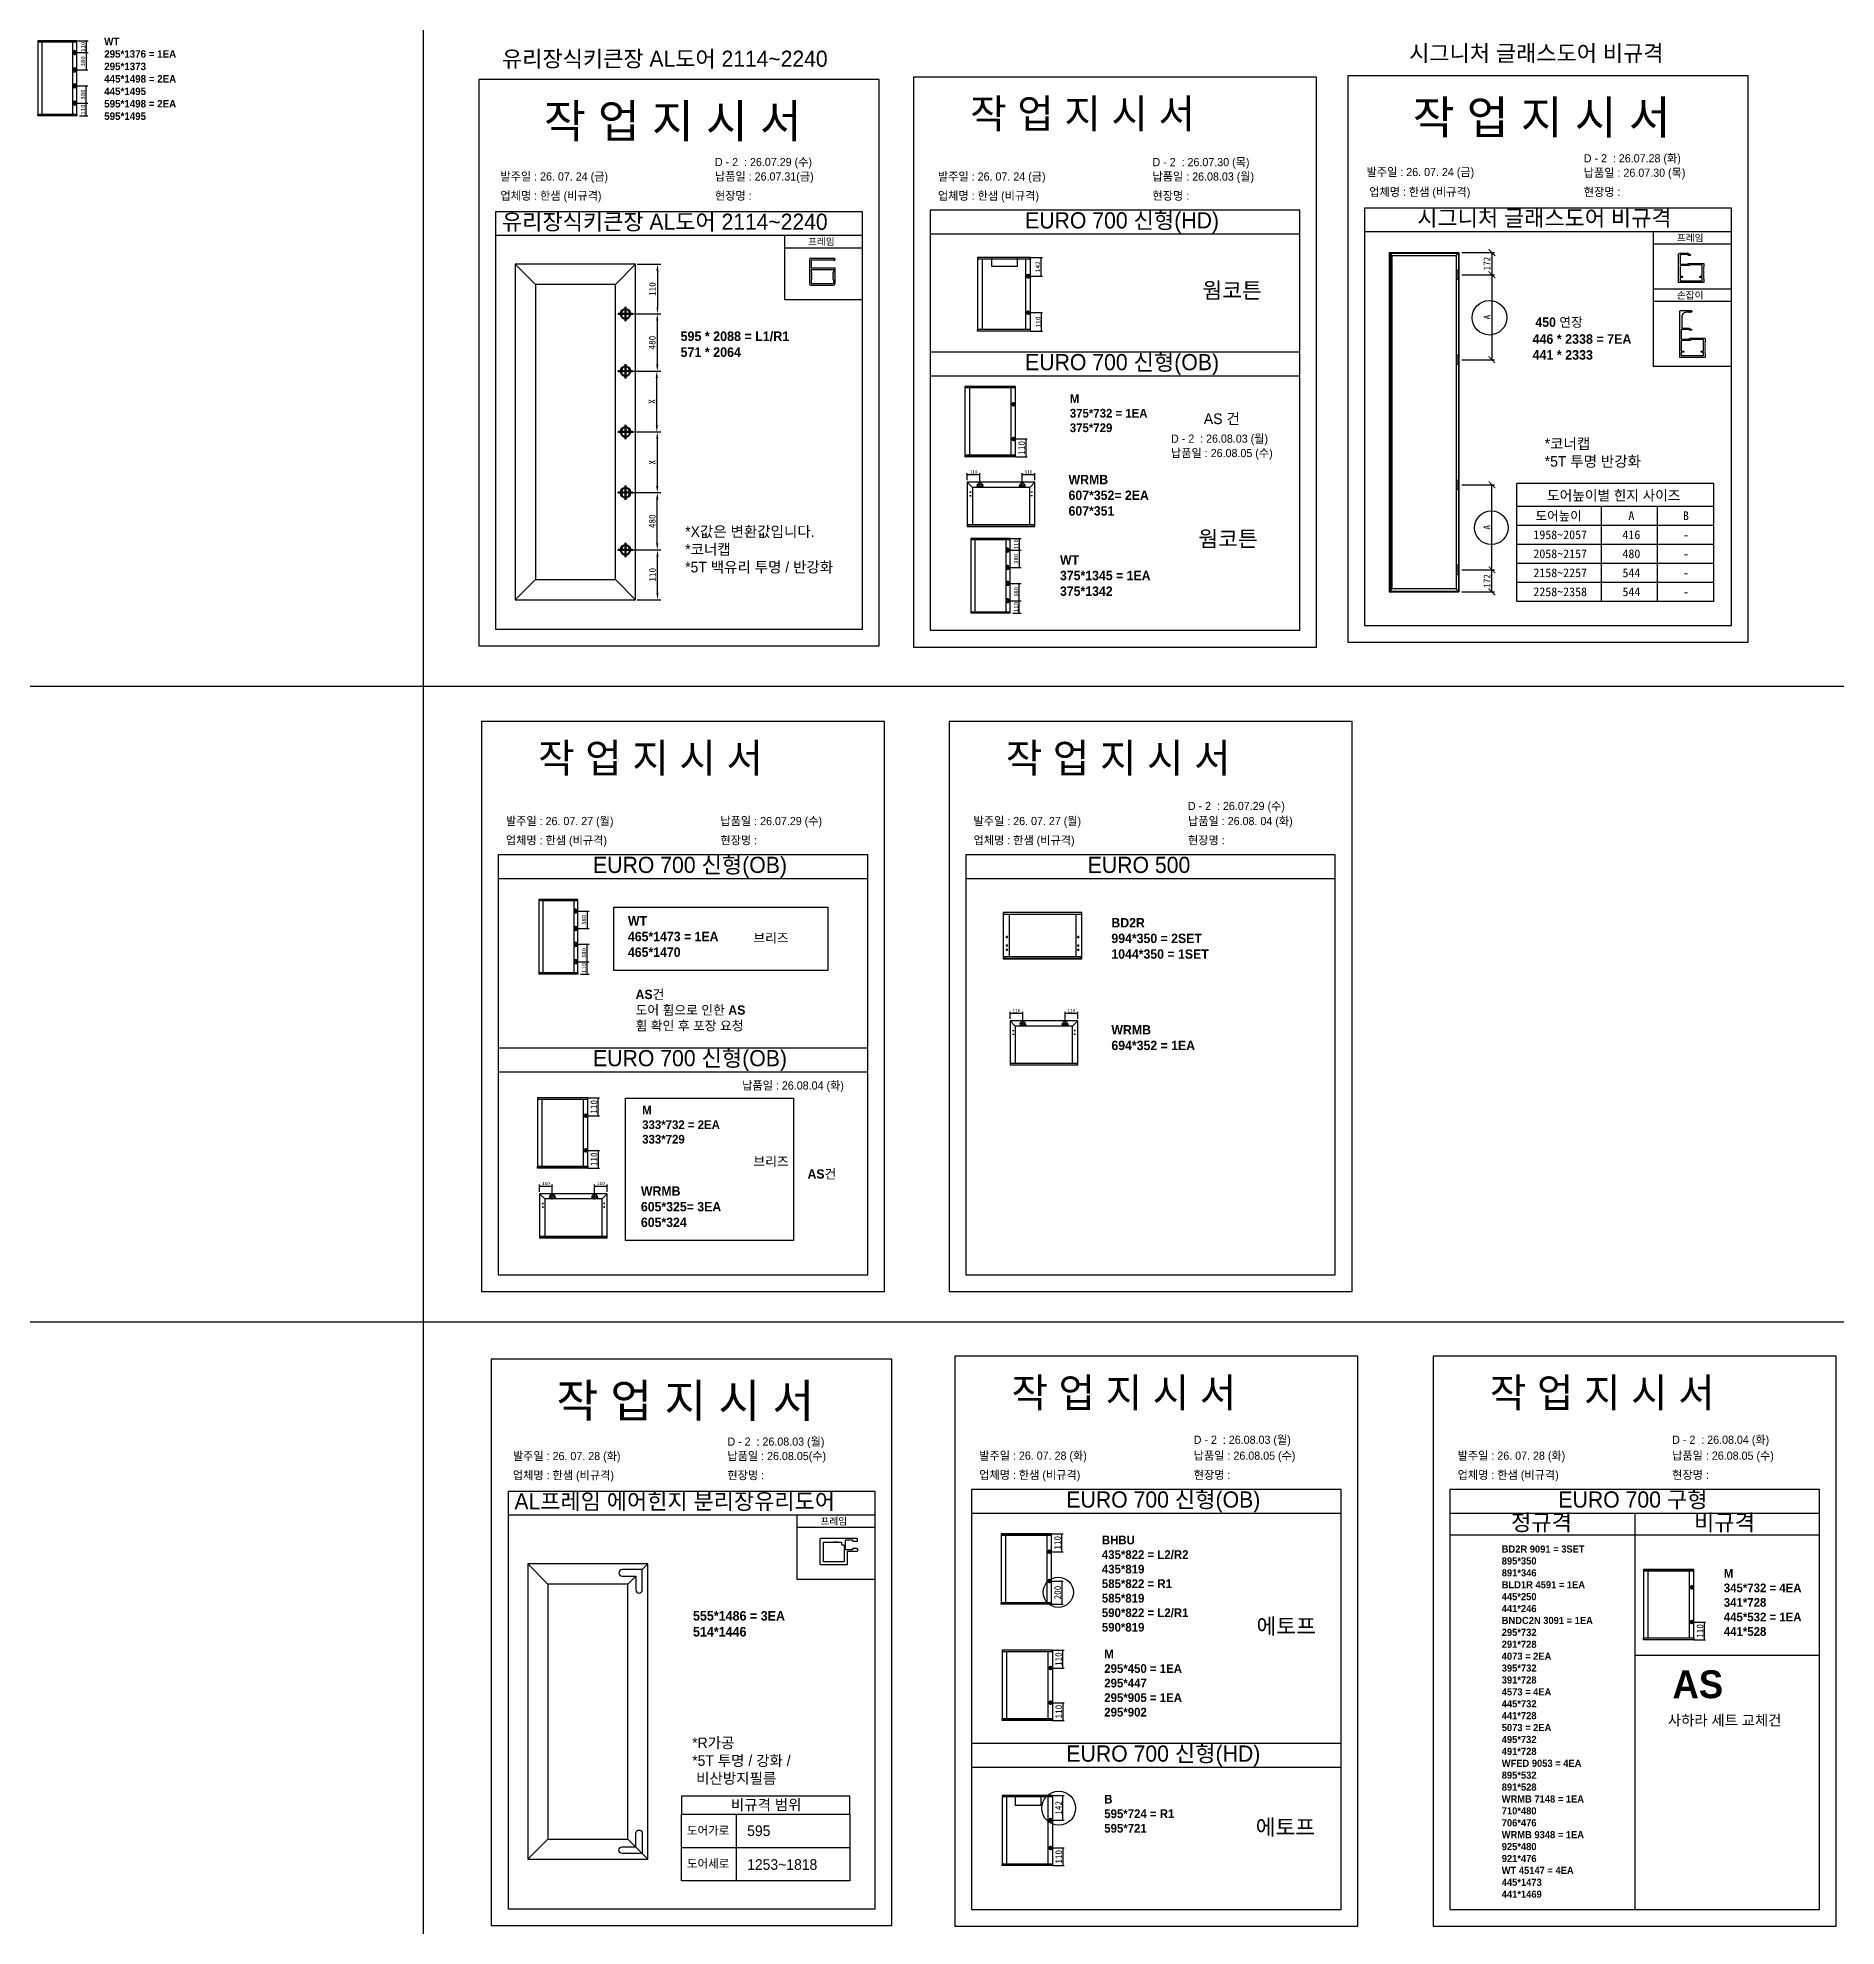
# Model space of a CAD drawing. Header units: millimetres. Extents: x -44117 to 256353, y -2095463 to 65325.
# Drawn here: x 107425 to 120827, y -1160810 to -1146737 of the extents above; entities that cross this region are included whole.
import ezdxf
from ezdxf.enums import TextEntityAlignment as Align

# ---------------------------------------------------------------- set-up
doc = ezdxf.new("R2010")
doc.units = ezdxf.units.MM
doc.header["$LTSCALE"] = 10
doc.layers.add('Layer1', color=7, linetype='Continuous', lineweight=70)
doc.layers.add('PDF_Geomertry', color=7, linetype='Continuous')
doc.layers.add('PDF_Text', color=7, linetype='Continuous')
doc.styles.add('MtX_Gulim', font='')
doc.styles.add('PDF Arial', font='')
doc.styles.get('MtX_Gulim').set_extended_font_data('Gulim', bold=True)
doc.styles.get('PDF Arial').set_extended_font_data('Arial')
doc.dimstyles.new('ISO-25', dxfattribs={"dimtxt": 2.5, "dimasz": 2.5, "dimexe": 1, "dimexo": 1, "dimtad": 1, "dimtxsty": 'Standard', "dimblk": 'ARCHTICK', "dimcen": 2.5, "dimadec": 0, "dimazin": 0, "dimtfac": 1, "dimtmove": 0, "dimatfit": 3, "dimfxl": 0, "dimarcsym": 0})
doc.dimstyles.new('복사 ISO-25', dxfattribs={"dimscale": 3, "dimtxt": 2.5, "dimasz": 2.5, "dimexe": 1.25, "dimexo": 0.625, "dimtad": 1, "dimtxsty": 'Standard', "dimcen": 2.5, "dimadec": 0, "dimazin": 0, "dimtfac": 1, "dimtmove": 0, "dimatfit": 3, "dimfxl": 0, "dimarcsym": 0})

msp = doc.modelspace()

# ---------------------------------------------------------------- texts
at = {"linetype": 'Continuous', "style": 'MtX_Gulim'}
for s, height, p in [('프레임', 51.271748, (113165.29541, -1148281.81717)), ('프레임', 51.271748, (119639.28729, -1148253.90403)), ('웜코튼', 117.591574, (116103.78082, -1148678.36044)), ('손잡이', 51.271748, (119639.28729, -1148681.80512)), ('450 연장', 69.969594, (118584.98254, -1148891.59567)), ('도어높이별 힌지 사이즈', 74.8636653, (118671.70601, -1150184.99571)), ('도어높이', 68.472865, (118586.2717, -1150334.21694)), ('웜코튼', 117.591574, (116073.47766, -1150529.5928)), ('프레임', 51.271748, (113258.07799, -1157817.51112)), ('에토프', 117.591574, (116506.93581, -1158632.93183)), ('에토프', 117.591574, (116500.6947, -1160130.79943))]:
    msp.add_text(s, height=height, dxfattribs=at).set_placement(p)
for s, height, p in [('A', 65.32167, (119300.37307, -1150331.73456)), ('B', 65.32167, (119706.47598, -1150331.73456)), ('1958~2057', 65.321672, (118769.88366, -1150473.39475)), ('416', 65.321672, (119300.37307, -1150473.39475)), ('-', 65.32167, (119706.47598, -1150473.39475)), ('2058~2157', 65.321672, (118769.88366, -1150615.05493)), ('480', 65.321672, (119300.37307, -1150615.05493)), ('-', 65.32167, (119706.47598, -1150615.05493)), ('2158~2257', 65.321672, (118769.88366, -1150756.71511)), ('544', 65.321672, (119300.37307, -1150756.71511)), ('-', 65.32167, (119706.47598, -1150756.71511)), ('2258~2358', 65.321672, (118769.88366, -1150898.3753)), ('544', 65.321672, (119300.37307, -1150898.3753)), ('-', 65.32167, (119706.47598, -1150898.3753))]:
    msp.add_text(s, height=height).set_placement(p, align=Align.CENTER)
at = {"attachment_point": 1}
for s, width, gutter_width, heights, insert, char_height in [('{\\f굴림|b1|i0|c129|p50;WT\\P295*1376 = 1EA\\P\\C1;295*1373\\P\\C256;445*1498 = 2EA\\P\\C1;445*1495 \\P\\C256;595*1498 = 2EA\\P\\C1;595*1495}', 16827.0859125, 216.41123, [-614.63735], (107920.54393, -1146737.13752), 55.648603), ('{\\fGulim|b0|i0|c129|p50;유리장식키큰장 AL도어 2114~2240}', 2836.7034314, 10.72131, [-133.98922], (110884.6864, -1146833.31327), 120.0786444), ('{\\fGulim|b0|i0|c129|p50;시그니처 글래스도어 비규격}', 2836.7034314, 10.72131, [-133.82933], (117644.18641, -1146791.94031), 120.0786444), ('{\\fGulim|b0|i0|c129|p50;작 업 지 시 서}', 5874.4321472, 22.20239, [-276.81147], (111196.82859, -1147233.11387), 248.6667591), ('{\\fGulim|b0|i0|c129|p50;작 업 지 시 서}', 5121.296952, 19.35592, [-241.32268], (114373.2451, -1147193.40569), 216.786284), ('{\\fGulim|b0|i0|c129|p50;작 업 지 시 서}', 5874.4321472, 22.20239, [-276.81147], (117670.82047, -1147205.20074), 248.6667591), ('{\\fGulim|b0|i0|c129|p50;\\C1;D - 2  : 26.07.29 (수)}', 5874.4321472, 22.20239, [62.32696], (112471.323, -1147632.6876), 60.923356), ('{\\fGulim|b0|i0|c129|p50;\\C1;D - 2  : 26.07.30 (목)}', 5874.4321472, 22.20239, [62.32696], (115731.51993, -1147633.24181), 60.923356), ('{\\fGulim|b0|i0|c129|p50;\\C1;D - 2  : 26.07.28 (화)}', 5874.4321472, 22.20239, [62.32696], (118945.31489, -1147604.77447), 60.923356), ('\\pt11;{\\fGulim|b0|i0|c129|p50;발주일 : 26. 07. 24 (금)}', 5874.4321472, 22.20239, [61.28591], (110872.79008, -1147740.0861), 60.923356), ('{\\fGulim|b0|i0|c129|p50;납품일 : 26.07.31(금)}', 5874.4321472, 22.20239, [62.32696], (112471.323, -1147740.0861), 60.923356), ('\\pt11;{\\fGulim|b0|i0|c129|p50;발주일 : 26. 07. 24 (금)}', 5874.4321472, 22.20239, [61.28591], (114132.98702, -1147740.64031), 60.923356), ('{\\fGulim|b0|i0|c129|p50;납품일 : 26.08.03 (월)}', 5874.4321472, 22.20239, [62.32696], (115731.51993, -1147740.64031), 60.923356), ('\\pt11;{\\fGulim|b0|i0|c129|p50;발주일 : 26. 07. 24 (금)}', 5874.4321472, 22.20239, [61.28591], (117326.98551, -1147706.975), 60.923356), ('{\\fGulim|b0|i0|c129|p50;납품일 : 26.07.30 (목)}', 5874.4321472, 22.20239, [62.32696], (118945.31489, -1147712.17297), 60.923356), ('{\\fGulim|b0|i0|c129|p50;업체명 : 한샘 (비규격)}', 5874.4321472, 22.20239, [64.14322], (110872.79008, -1147883.34689), 60.923356), ('{\\fGulim|b0|i0|c129|p50;현장명 : }', 5874.4321472, 22.20239, [-67.98106], (112471.323, -1147883.34689), 60.923356), ('{\\fGulim|b0|i0|c129|p50;업체명 : 한샘 (비규격)}', 5874.4321472, 22.20239, [64.14322], (114132.98702, -1147883.9011), 60.923356), ('{\\fGulim|b0|i0|c129|p50;현장명 : }', 5874.4321472, 22.20239, [-67.98106], (115731.51993, -1147883.9011), 60.923356), ('{\\fGulim|b0|i0|c129|p50;업체명 : 한샘 (비규격)}', 5874.4321472, 22.20239, [64.14322], (117346.78197, -1147855.43376), 60.923356), ('{\\fGulim|b0|i0|c129|p50;현장명 : }', 5874.4321472, 22.20239, [-67.98106], (118945.31489, -1147855.43376), 60.923356), ('{\\fGulim|b0|i0|c129|p50;유리장식키큰장 AL도어 2114~2240}', 2836.7034314, 10.72131, [-133.98922], (110884.6864, -1148048.01158), 120.0786444), ('{\\fGulim|b0|i0|c129|p50;EURO 700 신형(HD)}', 2854.9003652, 10.79008, [-152.06689], (114782.3549, -1148037.33655), 120.848927), ('{\\fGulim|b0|i0|c129|p50;시그니처 글래스도어 비규격}', 2836.7034314, 10.72131, [-133.82933], (117704.41795, -1148020.09844), 120.0786444), ('{\\f굴림|b1|i0|c129|p50;595 * 2088 = L1/R1\\P\\C1;571 * 2064}', 21510.0890558, 276.6388, [-198.25781], (112215.10337, -1148925.81026), 71.1356923), ('{\\fGulim|b0|i0|c129|p50;EURO 700 신형(OB)}', 2854.9003652, 10.79008, [-152.06689], (114782.3549, -1149094.0324), 120.848927), ('{\\f굴림|b1|i0|c129|p50;446 * 2338 = 7EA\\P\\C1;441 * 2333}', 21510.0890558, 276.6388, [-191.85936], (118563.47303, -1148946.53772), 71.1356923), ('{\\f굴림|b1|i0|c129|p50;M\\P375*732 = 1EA\\P\\C1;375*729}', 24729.7636046, 318.04667, [3896.04218], (115115.80995, -1149394.29799), 65), ('{\\fGulim|b0|i0|c129|p50;\\C1;AS 건}', 5874.4321472, 22.20239, [62.32696], (116114.38545, -1149536.17488), 80), ('{\\fGulim|b0|i0|c129|p50;\\C1;D - 2  : 26.08.03 (월)}', 5874.4321472, 22.20239, [62.32696], (115869.74584, -1149694.063), 60.923356), ('{\\fGulim|b0|i0|c129|p50;*코너캡\\P*5T 투명 반강화}', 1875.2995193, 7.08769, [-224.47547], (118654.47265, -1149721.99088), 79.3820819), ('{\\fGulim|b0|i0|c129|p50;납품일 : 26.08.05 (수)}', 5874.4321472, 22.20239, [62.32696], (115869.74584, -1149801.4615), 60.923356), ('{\\f굴림|b1|i0|c129|p50;WRMB\\P607*352= 2EA\\P\\C1;607*351}', 29239.4867307, 376.04571, [-305.64815], (115106.25449, -1149994.66703), 70), ('{\\fGulim|b0|i0|c129|p50;*X값은 변환값입니다.\\P*코너캡\\P*5T 백유리 투명 / 반강화 }', 1875.2995193, 7.08769, [-368.08904], (112249.60342, -1150377.45427), 79.3820819), ('{\\f굴림|b1|i0|c129|p50;WT\\P375*1345 = 1EA\\P\\C1;375*1342}', 16827.0859125, 216.41123, [-305.74074], (115042.68247, -1150592.90458), 70), ('{\\fGulim|b0|i0|c129|p50;작 업 지 시 서}', 5121.296952, 19.35592, [-241.32268], (111153.81175, -1151996.44747), 216.786284), ('{\\fGulim|b0|i0|c129|p50;작 업 지 시 서}', 5121.296952, 19.35592, [-241.32268], (114638.34549, -1151996.44747), 216.786284), ('{\\fGulim|b0|i0|c129|p50;\\C1;D - 2  : 26.07.29 (수)}', 5874.4321472, 22.20239, [62.32696], (115995.31665, -1152431.37074), 60.923356), ('\\pt11;{\\fGulim|b0|i0|c129|p50;발주일 : 26. 07. 27 (월)}', 5874.4321472, 22.20239, [61.28591], (110913.55367, -1152543.68209), 60.923356), ('{\\fGulim|b0|i0|c129|p50;납품일 : 26.07.29 (수)}', 5874.4321472, 22.20239, [62.32696], (112512.08659, -1152543.68209), 60.923356), ('\\pt11;{\\fGulim|b0|i0|c129|p50;발주일 : 26. 07. 27 (월)}', 5874.4321472, 22.20239, [61.28591], (114398.08741, -1152543.68209), 60.923356), ('{\\fGulim|b0|i0|c129|p50;납품일 : 26.08. 04 (화)}', 5874.4321472, 22.20239, [62.32696], (115996.62033, -1152543.68209), 60.923356), ('{\\fGulim|b0|i0|c129|p50;업체명 : 한샘 (비규격)}', 5874.4321472, 22.20239, [64.14322], (110913.55367, -1152686.94288), 60.923356), ('{\\fGulim|b0|i0|c129|p50;현장명 : }', 5874.4321472, 22.20239, [-67.98106], (112512.08659, -1152686.94288), 60.923356), ('{\\fGulim|b0|i0|c129|p50;업체명 : 한샘 (비규격)}', 5874.4321472, 22.20239, [64.14322], (114398.08741, -1152686.94288), 60.923356), ('{\\fGulim|b0|i0|c129|p50;현장명 : }', 5874.4321472, 22.20239, [-67.98106], (115996.62033, -1152686.94288), 60.923356), ('{\\fGulim|b0|i0|c129|p50;EURO 700 신형(OB)}', 2854.9003652, 10.79008, [-152.06689], (111562.92156, -1152840.37833), 120.848927), ('{\\fGulim|b0|i0|c129|p50;EURO 500}', 2854.9003652, 10.79008, [-124.22819], (115249.01425, -1152840.37833), 120.848927), ('{\\f굴림|b1|i0|c129|p50;WT\\P465*1473 = 1EA\\P\\C1;465*1470}', 16827.0859125, 216.41123, [-305.74074], (111823.24913, -1153282.97681), 70), ('{\\f굴림|b1|i0|c129|p50;BD2R\\P994*350 = 2SET\\P1044*350 = 1SET}', 29239.4867307, 376.04571, [-305.55556], (115425.40403, -1153296.97152), 70), ('{\\f굴림|b1|i0|c129|p50;브리즈}', 16827.0859125, 216.41123, [-77.77778], (112757.41879, -1153410.79148), 70), ('{\\f굴림|b1|i0|c129|p50;WRMB\\P694*352 = 1EA}', 29239.4867307, 376.04571, [-189.07407], (115425.40403, -1154094.68309), 70), ('{\\fGulim|b0|i0|c129|p50;EURO 700 신형(OB)}', 2854.9003652, 10.79008, [-152.06689], (111562.92156, -1154280.85301), 120.848927), ('{\\fGulim|b0|i0|c129|p50;납품일 : 26.08.04 (화)}', 5874.4321472, 22.20239, [62.32696], (112674.3915, -1154514.42612), 60.923356), ('{\\f굴림|b1|i0|c129|p50;M\\P333*732 = 2EA\\P\\C1;333*729}', 24729.7636046, 318.04667, [3896.04218], (111929.29111, -1154695.99174), 65), ('{\\f굴림|b1|i0|c129|p50;브리즈}', 16827.0859125, 216.41123, [-77.77778], (112757.41879, -1155075.72221), 70), ('{\\f굴림|b1|i0|c129|p50;WRMB\\P605*325= 3EA\\P\\C1;605*324}', 29239.4867307, 376.04571, [-305.55556], (111919.73565, -1155296.36078), 70), ('{\\fGulim|b0|i0|c129|p50;작 업 지 시 서}', 5874.4321472, 22.20239, [-276.81147], (111289.61117, -1156768.80782), 248.6667591), ('{\\fGulim|b0|i0|c129|p50;작 업 지 시 서}', 5121.296952, 19.35592, [-241.32268], (114680.79509, -1156725.82642), 216.786284), ('{\\fGulim|b0|i0|c129|p50;작 업 지 시 서}', 5121.296952, 19.35592, [-241.32268], (118245.71997, -1156725.82642), 216.786284), ('{\\fGulim|b0|i0|c129|p50;\\C1;D - 2  : 26.08.03 (월)}', 5874.4321472, 22.20239, [62.32696], (112564.10559, -1157168.38155), 60.923356), ('\\pt11;{\\fGulim|b0|i0|c129|p50;발주일 : 26. 07. 28 (화)}', 5874.4321472, 22.20239, [61.28591], (110965.57267, -1157275.78005), 60.923356), ('{\\fGulim|b0|i0|c129|p50;납품일 : 26.08.05(수)}', 5874.4321472, 22.20239, [62.32696], (112564.10559, -1157275.78005), 60.923356), ('\\pt11;{\\fGulim|b0|i0|c129|p50;발주일 : 26. 07. 28 (화)}', 5874.4321472, 22.20239, [61.28591], (114440.537, -1157273.06104), 60.923356), ('{\\fGulim|b0|i0|c129|p50;납품일 : 26.08.05 (수)}', 5874.4321472, 22.20239, [62.32696], (116039.06992, -1157273.06104), 60.923356), ('\\pt11;{\\fGulim|b0|i0|c129|p50;발주일 : 26. 07. 28 (화)}', 5874.4321472, 22.20239, [61.28591], (118005.46189, -1157273.06104), 60.923356), ('{\\fGulim|b0|i0|c129|p50;납품일 : 26.08.05 (수)}', 5874.4321472, 22.20239, [62.32696], (119603.99481, -1157273.06104), 60.923356), ('{\\fGulim|b0|i0|c129|p50;업체명 : 한샘 (비규격)}', 5874.4321472, 22.20239, [64.14322], (110965.57267, -1157419.04084), 60.923356), ('{\\fGulim|b0|i0|c129|p50;현장명 : }', 5874.4321472, 22.20239, [-67.98106], (112564.10559, -1157419.04084), 60.923356), ('{\\fGulim|b0|i0|c129|p50;업체명 : 한샘 (비규격)}', 5874.4321472, 22.20239, [64.14322], (114440.537, -1157416.32183), 60.923356), ('{\\fGulim|b0|i0|c129|p50;현장명 : }', 5874.4321472, 22.20239, [-67.98106], (116039.06992, -1157416.32183), 60.923356), ('{\\fGulim|b0|i0|c129|p50;업체명 : 한샘 (비규격)}', 5874.4321472, 22.20239, [64.14322], (118005.46189, -1157416.32183), 60.923356), ('{\\fGulim|b0|i0|c129|p50;현장명 : }', 5874.4321472, 22.20239, [-67.98106], (119603.99481, -1157416.32183), 60.923356), ('{\\fGulim|b0|i0|c129|p50;AL프레임 에어힌지 분리장유리도어}', 2836.7034314, 10.72131, [-134.14911], (110977.46899, -1157583.70553), 120.0786444), ('{\\fGulim|b0|i0|c129|p50;EURO 700 신형(OB)}', 2854.9003652, 10.79008, [-152.06689], (115089.90489, -1157569.75728), 120.848927), ('{\\fGulim|b0|i0|c129|p50;EURO 700 구형}', 2854.9003652, 10.79008, [-134.84874], (118756.2479, -1157569.75728), 120.848927), ('{\\fGulim|b0|i0|c129|p50;정규격}', 2854.9003652, 10.79008, [-134.84874], (118402.9846, -1157740.91289), 120.848927), ('{\\fGulim|b0|i0|c129|p50;비규격}', 2854.9003652, 10.79008, [-134.68782], (119766.57071, -1157740.91289), 120.848927), ('{\\f굴림|b1|i0|c129|p50;BHBU\\P435*822 = L2/R2\\P\\C1;435*819\\P\\C256;585*822 = R1\\P\\C1;585*819\\P\\C256;590*822 = L2/R1\\P\\C1;590*819}', 24729.7636046, 318.04667, [3896.04218], (115354.5085, -1157899.79367), 65), ('{\\f굴림|b1|i0|c129|p50;BD2R 9091 = 3SET\\P895*350 \\P\\C1;891*346\\P\\C256;BLD1R 4591 = 1EA\\P445*250\\P\\C1;441*246\\P\\C256;BNDC2N 3091 = 1EA\\P295*732\\P\\C1;291*728\\P\\C256;4073 = 2EA\\P395*732\\P\\C1;391*728\\P\\C256;4573 = 4EA\\P445*732\\P\\C1;441*728\\P\\C256;5073 = 2EA\\P495*732\\P\\C1;491*728\\P\\C256;WFED 9053 = 4EA\\P895*532\\P\\C1;891*528\\P\\C256;WRMB 7148 = 1EA\\P710*480\\P\\C1;706*476\\P\\C256;WRMB 9348 = 1EA\\P925*480\\P\\C1;921*476\\P\\C256;WT 45147 = 4EA\\P445*1473\\P\\C1;441*1469}', 20241.7313136, 260.3266, [3188.97666], (118334.24162, -1157972.8659), 53.2036034), ('{\\f굴림|b1|i0|c129|p50;M\\P345*732 = 4EA\\P\\C1;341*728\\P\\C256;445*532 = 1EA\\P\\C1;441*528}', 24729.7636046, 318.04667, [3896.04218], (119988.87142, -1158148.18129), 65), ('{\\f굴림|b1|i0|c129|p50;555*1486 = 3EA\\P\\C1;514*1446  }', 21510.0890558, 276.6388, [-191.85936], (112307.88596, -1158461.50421), 71.1356923), ('{\\f굴림|b1|i0|c129|p50;M\\P295*450 = 1EA\\P\\C1;295*447\\P\\C256;295*905 = 1EA\\P\\C1;295*902}', 24729.7636046, 318.04667, [3896.04218], (115372.3484, -1158749.12928), 65), ('{\\f굴림|b1|i0|c129|p50;사하라 세트 교체건}', 29900.0112764, 384.54064, [4710.58709], (119572.22497, -1159236.49171), 78.5895395), ('{\\fGulim|b0|i0|c129|p50;*R가공\\P*5T 투명 / 강화 /\\P 비산방지필름}', 1875.2995193, 7.08769, [-364.28377], (112301.97372, -1159403.94761), 79.3820819), ('{\\fGulim|b0|i0|c129|p50;EURO 700 신형(HD)}', 2854.9003652, 10.79008, [-152.06689], (115089.90489, -1159463.15554), 120.848927), ('{\\fGulim|b0|i0|c129|p50;비규격 범위}', 1875.2995193, 7.08769, [-88.47244], (112589.8886, -1159865.57296), 79.3820819), ('{\\f굴림|b1|i0|c129|p50;B\\P595*724 = R1\\P\\C1;595*721}', 24729.7636046, 318.04667, [3896.04218], (115372.3484, -1159831.18259), 65), ('{\\fGulim|b0|i0|c129|p50;도어가로}', 1485.9640615, 5.61619, [-70.02071], (112262.54267, -1160065.8509), 62.9013764), ('{\\fGulim|b0|i0|c129|p50;595}', 1875.2995193, 7.08769, [-81.39042], (112711.48289, -1160059.03802), 79.3820819), ('{\\fGulim|b0|i0|c129|p50;도어세로}', 1485.9640615, 5.61619, [-70.02071], (112262.54267, -1160312.66917), 62.9013764), ('{\\fGulim|b0|i0|c129|p50;1253~1818}', 1875.2995193, 7.08769, [-81.60182], (112711.48289, -1160310.69586), 79.3820819)]:
    msp.add_mtext_dynamic_manual_height_columns(s, width=width, gutter_width=gutter_width, heights=heights, dxfattribs=dict(at, insert=insert, char_height=char_height))
at = {"color": 1, "attachment_point": 1}
for s, width, gutter_width, heights, insert, char_height in [('{\\f굴림|b1|i0|c129|p50;AS건\\P도어 휨으로 인한 AS\\P휨 확인 후 포장 요청}', 16827.0859125, 216.41123, [-317.59259], (111879.76377, -1153831.0045), 70), ('{\\f굴림|b1|i0|c129|p50;AS건}', 16827.0859125, 216.41123, [-75.55556], (113160.82045, -1155169.76024), 70), ('{\\fGulim|b0|i0|c129|p50;D - 2  : 26.08.03 (월)}', 5874.4321472, 22.20239, [62.32696], (116039.06992, -1157154.51819), 60.923356), ('{\\fGulim|b0|i0|c129|p50;D - 2  : 26.08.04 (화)}', 5874.4321472, 22.20239, [62.32696], (119603.99481, -1157154.51819), 60.923356), ('{\\f굴림|b1|i0|c129|p50;AS}', 79021.4583732, 1016.28597, [12449.40873], (119606.66304, -1158903.3194), 207.7009257)]:
    msp.add_mtext_dynamic_manual_height_columns(s, width=width, gutter_width=gutter_width, heights=heights, dxfattribs=dict(at, insert=insert, char_height=char_height))
at = {"layer": 'PDF_Text', "char_height": 5.30496, "attachment_point": 7, "rotation": 180, "style": 'PDF Arial'}
for insert in [(113257.89072, -1158117.7325), (113461.32304, -1158117.7325)]:
    msp.add_mtext('X', dxfattribs=dict(at, insert=insert))

# ---------------------------------------------------------------- blocks, each defined once
blk = doc.blocks.new('_ArchTick')
at = {"color": 0, "linetype": 'ByBlock', "const_width": 0.15}
blk.add_lwpolyline([(-0.5, -0.5), (0.5, 0.5)], dxfattribs=at)
blk = doc.blocks.new('*D8093')
at = {"color": 0, "lineweight": -2}
for p, q in [((114979, -1157887), (115065, -1157887)), ((115055, -1158020), (115055, -1157887)), ((114979, -1158020), (115065, -1158020))]:
    blk.add_line(p, q, dxfattribs=at)
at = {"layer": 'Defpoints', "color": 0}
for p in [(114964, -1157887), (115055, -1157887), (114964, -1158020)]:
    blk.add_point(p, dxfattribs=at)
at = {"color": 0, "lineweight": -2, "xscale": 10, "yscale": 10, "zscale": 10}
for p, rotation in [((115055, -1157887), 90), ((115055, -1158020), 270)]:
    blk.add_blockref('_ArchTick', p, dxfattribs=dict(at, rotation=rotation))
at = {"color": 0, "insert": (115024, -1157953), "char_height": 25, "attachment_point": 5, "rotation": 90}
blk.add_mtext('{\\H2x;110}', dxfattribs=at)
blk = doc.blocks.new('*D8094')
at = {"color": 0, "lineweight": -2}
for p, q in [((114979, -1158238), (115067, -1158238)), ((115057, -1158238), (115057, -1158410)), ((114979, -1158410), (115067, -1158410))]:
    blk.add_line(p, q, dxfattribs=at)
at = {"layer": 'Defpoints', "color": 0}
for p in [(114964, -1158238), (114964, -1158410), (115057, -1158410)]:
    blk.add_point(p, dxfattribs=at)
at = {"color": 0, "lineweight": -2, "xscale": 10, "yscale": 10, "zscale": 10}
for p, rotation in [((115057, -1158238), 90), ((115057, -1158410), 270)]:
    blk.add_blockref('_ArchTick', p, dxfattribs=dict(at, rotation=rotation))
at = {"color": 0, "insert": (115025, -1158324), "char_height": 25, "attachment_point": 5, "rotation": 90}
blk.add_mtext('{\\H2x;200}', dxfattribs=at)
blk = doc.blocks.new('*D8100')
at = {"color": 0, "lineweight": -2}
for p, q in [((114987, -1158753), (115073, -1158753)), ((115063, -1158886), (115063, -1158753)), ((114987, -1158886), (115073, -1158886))]:
    blk.add_line(p, q, dxfattribs=at)
at = {"layer": 'Defpoints', "color": 0}
for p in [(114972, -1158753), (115063, -1158753), (114972, -1158886)]:
    blk.add_point(p, dxfattribs=at)
at = {"color": 0, "lineweight": -2, "xscale": 10, "yscale": 10, "zscale": 10}
for p, rotation in [((115063, -1158753), 90), ((115063, -1158886), 270)]:
    blk.add_blockref('_ArchTick', p, dxfattribs=dict(at, rotation=rotation))
at = {"color": 0, "insert": (115032, -1158820), "char_height": 25, "attachment_point": 5, "rotation": 90}
blk.add_mtext('{\\H2x;110}', dxfattribs=at)
blk = doc.blocks.new('*D8101')
at = {"color": 0, "lineweight": -2}
for p, q in [((114987, -1159145), (115074, -1159145)), ((115064, -1159145), (115064, -1159277)), ((114987, -1159277), (115074, -1159277))]:
    blk.add_line(p, q, dxfattribs=at)
at = {"layer": 'Defpoints', "color": 0}
for p in [(114972, -1159145), (114972, -1159277), (115064, -1159277)]:
    blk.add_point(p, dxfattribs=at)
at = {"color": 0, "lineweight": -2, "xscale": 10, "yscale": 10, "zscale": 10}
for p, rotation in [((115064, -1159145), 90), ((115064, -1159277), 270)]:
    blk.add_blockref('_ArchTick', p, dxfattribs=dict(at, rotation=rotation))
at = {"color": 0, "insert": (115033, -1159211), "char_height": 25, "attachment_point": 5, "rotation": 90}
blk.add_mtext('{\\H2x;110}', dxfattribs=at)
blk = doc.blocks.new('*D8103')
at = {"color": 0, "lineweight": -2}
for p, q in [((114987, -1159835), (115073, -1159835)), ((115063, -1160020), (115063, -1159835)), ((114987, -1160020), (115073, -1160020))]:
    blk.add_line(p, q, dxfattribs=at)
at = {"layer": 'Defpoints', "color": 0}
for p in [(114972, -1159835), (115063, -1159835), (114972, -1160020)]:
    blk.add_point(p, dxfattribs=at)
at = {"color": 0, "lineweight": -2, "xscale": 10, "yscale": 10, "zscale": 10}
for p, rotation in [((115063, -1159835), 90), ((115063, -1160020), 270)]:
    blk.add_blockref('_ArchTick', p, dxfattribs=dict(at, rotation=rotation))
at = {"color": 0, "insert": (115032, -1159928), "char_height": 25, "attachment_point": 5, "rotation": 90}
blk.add_mtext('{\\H2x;142}', dxfattribs=at)
blk = doc.blocks.new('*D8104')
at = {"color": 0, "lineweight": -2}
for p, q in [((114987, -1160227), (115074, -1160227)), ((115064, -1160227), (115064, -1160359)), ((114987, -1160359), (115074, -1160359))]:
    blk.add_line(p, q, dxfattribs=at)
at = {"layer": 'Defpoints', "color": 0}
for p in [(114972, -1160227), (114972, -1160359), (115064, -1160359)]:
    blk.add_point(p, dxfattribs=at)
at = {"color": 0, "lineweight": -2, "xscale": 10, "yscale": 10, "zscale": 10}
for p, rotation in [((115064, -1160227), 90), ((115064, -1160359), 270)]:
    blk.add_blockref('_ArchTick', p, dxfattribs=dict(at, rotation=rotation))
at = {"color": 0, "insert": (115033, -1160293), "char_height": 25, "attachment_point": 5, "rotation": 90}
blk.add_mtext('{\\H2x;110}', dxfattribs=at)
blk = doc.blocks.new('*D8118')
at = {"color": 0, "lineweight": -2}
for p, q in [((119766, -1158544), (119853, -1158544)), ((119843, -1158544), (119843, -1158676)), ((119766, -1158676), (119853, -1158676))]:
    blk.add_line(p, q, dxfattribs=at)
at = {"layer": 'Defpoints', "color": 0}
for p in [(119751, -1158544), (119751, -1158676), (119843, -1158676)]:
    blk.add_point(p, dxfattribs=at)
at = {"color": 0, "lineweight": -2, "xscale": 10, "yscale": 10, "zscale": 10}
for p, rotation in [((119843, -1158544), 90), ((119843, -1158676), 270)]:
    blk.add_blockref('_ArchTick', p, dxfattribs=dict(at, rotation=rotation))
at = {"color": 0, "insert": (119812, -1158610), "char_height": 25, "attachment_point": 5, "rotation": 90}
blk.add_mtext('{\\H2x;110}', dxfattribs=at)
blk = doc.blocks.new('*D8049')
at = {"color": 0, "lineweight": -2}
for p, q in [((111456, -1153623), (111533, -1153623)), ((111470, -1153716), (111533, -1153716)), ((111520, -1153716), (111520, -1153623))]:
    blk.add_line(p, q, dxfattribs=at)
at = {"layer": 'Defpoints', "color": 0}
for p in [(111437, -1153623), (111451, -1153716), (111520, -1153623)]:
    blk.add_point(p, dxfattribs=at)
at = {"color": 0, "lineweight": -2, "xscale": 13, "yscale": 13, "zscale": 13}
for p, rotation in [((111520, -1153623), 90), ((111520, -1153716), 270)]:
    blk.add_blockref('_ArchTick', p, dxfattribs=dict(at, rotation=rotation))
at = {"color": 0, "insert": (111495, -1153669), "char_height": 32.5, "attachment_point": 5, "rotation": 90}
blk.add_mtext('110', dxfattribs=at)
blk = doc.blocks.new('*D8050')
at = {"color": 0, "lineweight": -2}
for p, q in [((111456, -1153493), (111533, -1153493)), ((111520, -1153623), (111520, -1153493)), ((111456, -1153623), (111533, -1153623))]:
    blk.add_line(p, q, dxfattribs=at)
at = {"layer": 'Defpoints', "color": 0}
for p in [(111437, -1153493), (111520, -1153493), (111437, -1153623)]:
    blk.add_point(p, dxfattribs=at)
at = {"color": 0, "lineweight": -2, "xscale": 13, "yscale": 13, "zscale": 13}
for p, rotation in [((111520, -1153493), 90), ((111520, -1153623), 270)]:
    blk.add_blockref('_ArchTick', p, dxfattribs=dict(at, rotation=rotation))
at = {"color": 0, "insert": (111495, -1153558), "char_height": 32.5, "attachment_point": 5, "rotation": 90}
blk.add_mtext('380', dxfattribs=at)
blk = doc.blocks.new('*D8051')
at = {"color": 0, "lineweight": -2}
for p, q in [((111456, -1153246), (111533, -1153246)), ((111520, -1153246), (111520, -1153375)), ((111456, -1153375), (111533, -1153375))]:
    blk.add_line(p, q, dxfattribs=at)
at = {"layer": 'Defpoints', "color": 0}
for p in [(111437, -1153246), (111437, -1153375), (111520, -1153375)]:
    blk.add_point(p, dxfattribs=at)
at = {"color": 0, "lineweight": -2, "xscale": 13, "yscale": 13, "zscale": 13}
for p, rotation in [((111520, -1153246), 90), ((111520, -1153375), 270)]:
    blk.add_blockref('_ArchTick', p, dxfattribs=dict(at, rotation=rotation))
at = {"color": 0, "insert": (111495, -1153311), "char_height": 32.5, "attachment_point": 5, "rotation": 90}
blk.add_mtext('380', dxfattribs=at)
blk = doc.blocks.new('*D8056')
at = {"color": 0, "lineweight": -2}
for p, q in [((111524, -1154637), (111610, -1154637)), ((111600, -1154770), (111600, -1154637)), ((111524, -1154770), (111610, -1154770))]:
    blk.add_line(p, q, dxfattribs=at)
at = {"layer": 'Defpoints', "color": 0}
for p in [(111509, -1154637), (111600, -1154637), (111509, -1154770)]:
    blk.add_point(p, dxfattribs=at)
at = {"color": 0, "lineweight": -2, "xscale": 10, "yscale": 10, "zscale": 10}
for p, rotation in [((111600, -1154637), 90), ((111600, -1154770), 270)]:
    blk.add_blockref('_ArchTick', p, dxfattribs=dict(at, rotation=rotation))
at = {"color": 0, "insert": (111569, -1154704), "char_height": 25, "attachment_point": 5, "rotation": 90}
blk.add_mtext('{\\H2x;110}', dxfattribs=at)
blk = doc.blocks.new('*D8057')
at = {"color": 0, "lineweight": -2}
for p, q in [((111524, -1155029), (111611, -1155029)), ((111601, -1155029), (111601, -1155161)), ((111524, -1155161), (111611, -1155161))]:
    blk.add_line(p, q, dxfattribs=at)
at = {"layer": 'Defpoints', "color": 0}
for p in [(111509, -1155029), (111509, -1155161), (111601, -1155161)]:
    blk.add_point(p, dxfattribs=at)
at = {"color": 0, "lineweight": -2, "xscale": 10, "yscale": 10, "zscale": 10}
for p, rotation in [((111601, -1155029), 90), ((111601, -1155161), 270)]:
    blk.add_blockref('_ArchTick', p, dxfattribs=dict(at, rotation=rotation))
at = {"color": 0, "insert": (111570, -1155095), "char_height": 25, "attachment_point": 5, "rotation": 90}
blk.add_mtext('{\\H2x;110}', dxfattribs=at)
blk = doc.blocks.new('*D8058')
at = {"color": 0, "lineweight": -2}
for p, q in [((111165, -1155337), (111165, -1155284)), ((111165, -1155294), (111259, -1155294)), ((111259, -1155355), (111259, -1155284))]:
    blk.add_line(p, q, dxfattribs=at)
at = {"layer": 'Defpoints', "color": 0}
for p in [(111165, -1155352), (111259, -1155294), (111259, -1155370)]:
    blk.add_point(p, dxfattribs=at)
at = {"color": 0, "lineweight": -2, "xscale": 10, "yscale": 10, "zscale": 10, "rotation": 180}
blk.add_blockref('_ArchTick', (111165, -1155294), dxfattribs=at)
at = {"color": 0, "lineweight": -2, "xscale": 10, "yscale": 10, "zscale": 10}
blk.add_blockref('_ArchTick', (111259, -1155294), dxfattribs=at)
at = {"color": 0, "insert": (111212, -1155275), "char_height": 25, "attachment_point": 5}
blk.add_mtext('110', dxfattribs=at)
blk = doc.blocks.new('*D8059')
at = {"color": 0, "lineweight": -2}
for p, q in [((111575, -1155355), (111575, -1155284)), ((111575, -1155294), (111669, -1155294)), ((111669, -1155337), (111669, -1155284))]:
    blk.add_line(p, q, dxfattribs=at)
at = {"layer": 'Defpoints', "color": 0}
for p in [(111575, -1155370), (111669, -1155294), (111669, -1155352)]:
    blk.add_point(p, dxfattribs=at)
at = {"color": 0, "lineweight": -2, "xscale": 10, "yscale": 10, "zscale": 10, "rotation": 180}
blk.add_blockref('_ArchTick', (111575, -1155294), dxfattribs=at)
at = {"color": 0, "lineweight": -2, "xscale": 10, "yscale": 10, "zscale": 10}
blk.add_blockref('_ArchTick', (111669, -1155294), dxfattribs=at)
at = {"color": 0, "insert": (111622, -1155275), "char_height": 25, "attachment_point": 5}
blk.add_mtext('110', dxfattribs=at)
blk = doc.blocks.new('*D8070')
at = {"color": 0, "lineweight": -2}
for p, q in [((114671, -1154049), (114671, -1153996)), ((114765, -1154067), (114765, -1153996)), ((114671, -1154006), (114765, -1154006))]:
    blk.add_line(p, q, dxfattribs=at)
at = {"layer": 'Defpoints', "color": 0}
for p in [(114671, -1154064), (114765, -1154006), (114765, -1154082)]:
    blk.add_point(p, dxfattribs=at)
at = {"color": 0, "lineweight": -2, "xscale": 10, "yscale": 10, "zscale": 10, "rotation": 180}
blk.add_blockref('_ArchTick', (114671, -1154006), dxfattribs=at)
at = {"color": 0, "lineweight": -2, "xscale": 10, "yscale": 10, "zscale": 10}
blk.add_blockref('_ArchTick', (114765, -1154006), dxfattribs=at)
at = {"color": 0, "insert": (114718, -1153987), "char_height": 25, "attachment_point": 5}
blk.add_mtext('110', dxfattribs=at)
blk = doc.blocks.new('*D8071')
at = {"color": 0, "lineweight": -2}
for p, q in [((115080, -1154067), (115080, -1153996)), ((115175, -1154049), (115175, -1153996)), ((115080, -1154006), (115175, -1154006))]:
    blk.add_line(p, q, dxfattribs=at)
at = {"layer": 'Defpoints', "color": 0}
for p in [(115080, -1154082), (115175, -1154006), (115175, -1154064)]:
    blk.add_point(p, dxfattribs=at)
at = {"color": 0, "lineweight": -2, "xscale": 10, "yscale": 10, "zscale": 10, "rotation": 180}
blk.add_blockref('_ArchTick', (115080, -1154006), dxfattribs=at)
at = {"color": 0, "lineweight": -2, "xscale": 10, "yscale": 10, "zscale": 10}
blk.add_blockref('_ArchTick', (115175, -1154006), dxfattribs=at)
at = {"color": 0, "insert": (115128, -1153987), "char_height": 25, "attachment_point": 5}
blk.add_mtext('110', dxfattribs=at)
blk = doc.blocks.new('*D8023')
at = {"color": 0, "lineweight": -2}
for p, q in [((107722, -1146761), (107801, -1146761)), ((107788, -1146848), (107788, -1146761)), ((107722, -1146848), (107801, -1146848))]:
    blk.add_line(p, q, dxfattribs=at)
at = {"layer": 'Defpoints', "color": 0}
for p in [(107703, -1146761), (107788, -1146761), (107703, -1146848)]:
    blk.add_point(p, dxfattribs=at)
at = {"color": 0, "lineweight": -2, "xscale": 13, "yscale": 13, "zscale": 13}
for p, rotation in [((107788, -1146761), 90), ((107788, -1146848), 270)]:
    blk.add_blockref('_ArchTick', p, dxfattribs=dict(at, rotation=rotation))
at = {"color": 0, "insert": (107763, -1146804), "char_height": 32.5, "attachment_point": 5, "rotation": 90}
blk.add_mtext('110', dxfattribs=at)
blk = doc.blocks.new('*D8024')
at = {"color": 0, "lineweight": -2}
for p, q in [((107722, -1147225), (107799, -1147225)), ((107786, -1147318), (107786, -1147225)), ((107737, -1147318), (107799, -1147318))]:
    blk.add_line(p, q, dxfattribs=at)
at = {"layer": 'Defpoints', "color": 0}
for p in [(107703, -1147225), (107786, -1147225), (107717, -1147318)]:
    blk.add_point(p, dxfattribs=at)
at = {"color": 0, "lineweight": -2, "xscale": 13, "yscale": 13, "zscale": 13}
for p, rotation in [((107786, -1147225), 90), ((107786, -1147318), 270)]:
    blk.add_blockref('_ArchTick', p, dxfattribs=dict(at, rotation=rotation))
at = {"color": 0, "insert": (107762, -1147272), "char_height": 32.5, "attachment_point": 5, "rotation": 90}
blk.add_mtext('110', dxfattribs=at)
blk = doc.blocks.new('*D8025')
at = {"color": 0, "lineweight": -2}
for p, q in [((107722, -1147095), (107799, -1147095)), ((107786, -1147225), (107786, -1147095)), ((107722, -1147225), (107799, -1147225))]:
    blk.add_line(p, q, dxfattribs=at)
at = {"layer": 'Defpoints', "color": 0}
for p in [(107703, -1147095), (107786, -1147095), (107703, -1147225)]:
    blk.add_point(p, dxfattribs=at)
at = {"color": 0, "lineweight": -2, "xscale": 13, "yscale": 13, "zscale": 13}
for p, rotation in [((107786, -1147095), 90), ((107786, -1147225), 270)]:
    blk.add_blockref('_ArchTick', p, dxfattribs=dict(at, rotation=rotation))
at = {"color": 0, "insert": (107762, -1147160), "char_height": 32.5, "attachment_point": 5, "rotation": 90}
blk.add_mtext('380', dxfattribs=at)
blk = doc.blocks.new('*D8026')
at = {"color": 0, "lineweight": -2}
for p, q in [((107722, -1146848), (107799, -1146848)), ((107786, -1146848), (107786, -1146977)), ((107722, -1146977), (107799, -1146977))]:
    blk.add_line(p, q, dxfattribs=at)
at = {"layer": 'Defpoints', "color": 0}
for p in [(107703, -1146848), (107703, -1146977), (107786, -1146977)]:
    blk.add_point(p, dxfattribs=at)
at = {"color": 0, "lineweight": -2, "xscale": 13, "yscale": 13, "zscale": 13}
for p, rotation in [((107786, -1146848), 90), ((107786, -1146977), 270)]:
    blk.add_blockref('_ArchTick', p, dxfattribs=dict(at, rotation=rotation))
at = {"color": 0, "insert": (107762, -1146913), "char_height": 32.5, "attachment_point": 5, "rotation": 90}
blk.add_mtext('380', dxfattribs=at)
blk = doc.blocks.new('*D8027')
at = {"color": 0, "lineweight": -2}
for p, q in [((111892, -1148425), (112068, -1148425)), ((112043, -1148475), (112043, -1148745)), ((111817, -1148795), (112068, -1148795))]:
    blk.add_line(p, q, dxfattribs=at)
at = {"color": 0}
for points in [[(112051, -1148475), (112035, -1148475), (112043, -1148425)], [(112035, -1148745), (112051, -1148745), (112043, -1148795)]]:
    blk.add_solid(points, dxfattribs=at)
at = {"layer": 'Defpoints', "color": 0}
for p in [(111880, -1148425), (111805, -1148795), (112043, -1148795)]:
    blk.add_point(p, dxfattribs=at)
at = {"color": 0, "insert": (112006, -1148610), "char_height": 50, "attachment_point": 5, "rotation": 90}
blk.add_mtext('110', dxfattribs=at)
blk = doc.blocks.new('*D8028')
at = {"color": 0, "lineweight": -2}
for p, q in [((111817, -1148795), (112067, -1148795)), ((112042, -1148845), (112042, -1149172)), ((111817, -1149222), (112067, -1149222))]:
    blk.add_line(p, q, dxfattribs=at)
at = {"color": 0}
for points in [[(112050, -1148845), (112033, -1148845), (112042, -1148795)], [(112033, -1149172), (112050, -1149172), (112042, -1149222)]]:
    blk.add_solid(points, dxfattribs=at)
at = {"layer": 'Defpoints', "color": 0}
for p in [(111805, -1148795), (111805, -1149222), (112042, -1149222)]:
    blk.add_point(p, dxfattribs=at)
at = {"color": 0, "insert": (112004, -1149009), "char_height": 50, "attachment_point": 5, "rotation": 90}
blk.add_mtext('480', dxfattribs=at)
blk = doc.blocks.new('*D8029')
at = {"color": 0, "lineweight": -2}
for p, q in [((111817, -1150554), (112068, -1150554)), ((112043, -1150875), (112043, -1150604)), ((111892, -1150925), (112068, -1150925))]:
    blk.add_line(p, q, dxfattribs=at)
at = {"color": 0}
for points in [[(112051, -1150604), (112035, -1150604), (112043, -1150554)], [(112035, -1150875), (112051, -1150875), (112043, -1150925)]]:
    blk.add_solid(points, dxfattribs=at)
at = {"layer": 'Defpoints', "color": 0}
for p in [(111805, -1150554), (112043, -1150554), (111880, -1150925)]:
    blk.add_point(p, dxfattribs=at)
at = {"color": 0, "insert": (112006, -1150739), "char_height": 50, "attachment_point": 5, "rotation": 90}
blk.add_mtext('110', dxfattribs=at)
blk = doc.blocks.new('*D8030')
at = {"color": 0, "lineweight": -2}
for p, q in [((111817, -1150127), (112067, -1150127)), ((112042, -1150504), (112042, -1150177)), ((111817, -1150554), (112067, -1150554))]:
    blk.add_line(p, q, dxfattribs=at)
at = {"color": 0}
for points in [[(112050, -1150177), (112033, -1150177), (112042, -1150127)], [(112033, -1150504), (112050, -1150504), (112042, -1150554)]]:
    blk.add_solid(points, dxfattribs=at)
at = {"layer": 'Defpoints', "color": 0}
for p in [(111805, -1150127), (112042, -1150127), (111805, -1150554)]:
    blk.add_point(p, dxfattribs=at)
at = {"color": 0, "insert": (112004, -1150340), "char_height": 50, "attachment_point": 5, "rotation": 90}
blk.add_mtext('480', dxfattribs=at)
blk = doc.blocks.new('*D8031')
at = {"color": 0, "lineweight": -2}
for p, q in [((111817, -1149222), (112063, -1149222)), ((112038, -1149625), (112038, -1149272)), ((111817, -1149675), (112063, -1149675))]:
    blk.add_line(p, q, dxfattribs=at)
at = {"color": 0}
for points in [[(112047, -1149272), (112030, -1149272), (112038, -1149222)], [(112030, -1149625), (112047, -1149625), (112038, -1149675)]]:
    blk.add_solid(points, dxfattribs=at)
at = {"layer": 'Defpoints', "color": 0}
for p in [(111805, -1149222), (112038, -1149222), (111805, -1149675)]:
    blk.add_point(p, dxfattribs=at)
at = {"color": 0, "insert": (112001, -1149448), "char_height": 50, "attachment_point": 5, "rotation": 90}
blk.add_mtext('X', dxfattribs=at)
blk = doc.blocks.new('*D8032')
at = {"color": 0, "lineweight": -2}
for p, q in [((111817, -1149675), (112067, -1149675)), ((112042, -1149725), (112042, -1150077)), ((111817, -1150127), (112067, -1150127))]:
    blk.add_line(p, q, dxfattribs=at)
at = {"color": 0}
for points in [[(112050, -1149725), (112033, -1149725), (112042, -1149675)], [(112033, -1150077), (112050, -1150077), (112042, -1150127)]]:
    blk.add_solid(points, dxfattribs=at)
at = {"layer": 'Defpoints', "color": 0}
for p in [(111805, -1149675), (111805, -1150127), (112042, -1150127)]:
    blk.add_point(p, dxfattribs=at)
at = {"color": 0, "insert": (112004, -1149901), "char_height": 50, "attachment_point": 5, "rotation": 90}
blk.add_mtext('X', dxfattribs=at)
blk = doc.blocks.new('*D8034')
at = {"color": 0, "lineweight": -2}
for p, q in [((114710, -1149727), (114798, -1149727)), ((114788, -1149727), (114788, -1149859)), ((114710, -1149859), (114798, -1149859))]:
    blk.add_line(p, q, dxfattribs=at)
at = {"layer": 'Defpoints', "color": 0}
for p in [(114695, -1149727), (114695, -1149859), (114788, -1149859)]:
    blk.add_point(p, dxfattribs=at)
at = {"color": 0, "lineweight": -2, "xscale": 10, "yscale": 10, "zscale": 10}
for p, rotation in [((114788, -1149727), 90), ((114788, -1149859), 270)]:
    blk.add_blockref('_ArchTick', p, dxfattribs=dict(at, rotation=rotation))
at = {"color": 0, "insert": (114757, -1149793), "char_height": 25, "attachment_point": 5, "rotation": 90}
blk.add_mtext('{\\H2x;110}', dxfattribs=at)
blk = doc.blocks.new('*D8035')
at = {"color": 0, "lineweight": -2}
for p, q in [((114352, -1150035), (114352, -1149982)), ((114352, -1149992), (114446, -1149992)), ((114446, -1150054), (114446, -1149982))]:
    blk.add_line(p, q, dxfattribs=at)
at = {"layer": 'Defpoints', "color": 0}
for p in [(114352, -1150050), (114446, -1149992), (114446, -1150069)]:
    blk.add_point(p, dxfattribs=at)
at = {"color": 0, "lineweight": -2, "xscale": 10, "yscale": 10, "zscale": 10, "rotation": 180}
blk.add_blockref('_ArchTick', (114352, -1149992), dxfattribs=at)
at = {"color": 0, "lineweight": -2, "xscale": 10, "yscale": 10, "zscale": 10}
blk.add_blockref('_ArchTick', (114446, -1149992), dxfattribs=at)
at = {"color": 0, "insert": (114399, -1149973), "char_height": 25, "attachment_point": 5}
blk.add_mtext('110', dxfattribs=at)
blk = doc.blocks.new('*D8036')
at = {"color": 0, "lineweight": -2}
for p, q in [((114761, -1150054), (114761, -1149982)), ((114761, -1149992), (114856, -1149992)), ((114856, -1150035), (114856, -1149982))]:
    blk.add_line(p, q, dxfattribs=at)
at = {"layer": 'Defpoints', "color": 0}
for p in [(114856, -1149992), (114856, -1150050), (114761, -1150069)]:
    blk.add_point(p, dxfattribs=at)
at = {"color": 0, "lineweight": -2, "xscale": 10, "yscale": 10, "zscale": 10, "rotation": 180}
blk.add_blockref('_ArchTick', (114761, -1149992), dxfattribs=at)
at = {"color": 0, "lineweight": -2, "xscale": 10, "yscale": 10, "zscale": 10}
blk.add_blockref('_ArchTick', (114856, -1149992), dxfattribs=at)
at = {"color": 0, "insert": (114808, -1149973), "char_height": 25, "attachment_point": 5}
blk.add_mtext('110', dxfattribs=at)
blk = doc.blocks.new('*D8037')
at = {"color": 0, "lineweight": -2}
for p, q in [((114675, -1150469), (114754, -1150469)), ((114741, -1150556), (114741, -1150469)), ((114675, -1150556), (114754, -1150556))]:
    blk.add_line(p, q, dxfattribs=at)
at = {"layer": 'Defpoints', "color": 0}
for p in [(114656, -1150469), (114741, -1150469), (114656, -1150556)]:
    blk.add_point(p, dxfattribs=at)
at = {"color": 0, "lineweight": -2, "xscale": 13, "yscale": 13, "zscale": 13}
for p, rotation in [((114741, -1150469), 90), ((114741, -1150556), 270)]:
    blk.add_blockref('_ArchTick', p, dxfattribs=dict(at, rotation=rotation))
at = {"color": 0, "insert": (114716, -1150512), "char_height": 32.5, "attachment_point": 5, "rotation": 90}
blk.add_mtext('110', dxfattribs=at)
blk = doc.blocks.new('*D8038')
at = {"color": 0, "lineweight": -2}
for p, q in [((114675, -1150933), (114752, -1150933)), ((114690, -1151026), (114752, -1151026)), ((114739, -1151026), (114739, -1150933))]:
    blk.add_line(p, q, dxfattribs=at)
at = {"layer": 'Defpoints', "color": 0}
for p in [(114656, -1150933), (114670, -1151026), (114739, -1150933)]:
    blk.add_point(p, dxfattribs=at)
at = {"color": 0, "lineweight": -2, "xscale": 13, "yscale": 13, "zscale": 13}
for p, rotation in [((114739, -1150933), 90), ((114739, -1151026), 270)]:
    blk.add_blockref('_ArchTick', p, dxfattribs=dict(at, rotation=rotation))
at = {"color": 0, "insert": (114715, -1150979), "char_height": 32.5, "attachment_point": 5, "rotation": 90}
blk.add_mtext('110', dxfattribs=at)
blk = doc.blocks.new('*D8039')
at = {"color": 0, "lineweight": -2}
for p, q in [((114675, -1150803), (114752, -1150803)), ((114739, -1150933), (114739, -1150803)), ((114675, -1150933), (114752, -1150933))]:
    blk.add_line(p, q, dxfattribs=at)
at = {"layer": 'Defpoints', "color": 0}
for p in [(114656, -1150803), (114739, -1150803), (114656, -1150933)]:
    blk.add_point(p, dxfattribs=at)
at = {"color": 0, "lineweight": -2, "xscale": 13, "yscale": 13, "zscale": 13}
for p, rotation in [((114739, -1150803), 90), ((114739, -1150933), 270)]:
    blk.add_blockref('_ArchTick', p, dxfattribs=dict(at, rotation=rotation))
at = {"color": 0, "insert": (114715, -1150868), "char_height": 32.5, "attachment_point": 5, "rotation": 90}
blk.add_mtext('380', dxfattribs=at)
blk = doc.blocks.new('*D8040')
at = {"color": 0, "lineweight": -2}
for p, q in [((114675, -1150556), (114752, -1150556)), ((114739, -1150556), (114739, -1150685)), ((114675, -1150685), (114752, -1150685))]:
    blk.add_line(p, q, dxfattribs=at)
at = {"layer": 'Defpoints', "color": 0}
for p in [(114656, -1150556), (114656, -1150685), (114739, -1150685)]:
    blk.add_point(p, dxfattribs=at)
at = {"color": 0, "lineweight": -2, "xscale": 13, "yscale": 13, "zscale": 13}
for p, rotation in [((114739, -1150556), 90), ((114739, -1150685), 270)]:
    blk.add_blockref('_ArchTick', p, dxfattribs=dict(at, rotation=rotation))
at = {"color": 0, "insert": (114715, -1150620), "char_height": 32.5, "attachment_point": 5, "rotation": 90}
blk.add_mtext('380', dxfattribs=at)
blk = doc.blocks.new('*D8041')
at = {"color": 0, "lineweight": -2}
for p, q in [((114820, -1148375), (114911, -1148375)), ((114820, -1148514), (114911, -1148514)), ((114901, -1148514), (114901, -1148375))]:
    blk.add_line(p, q, dxfattribs=at)
at = {"layer": 'Defpoints', "color": 0}
for p in [(114805, -1148375), (114805, -1148514), (114901, -1148375)]:
    blk.add_point(p, dxfattribs=at)
at = {"color": 0, "lineweight": -2, "xscale": 10, "yscale": 10, "zscale": 10}
for p, rotation in [((114901, -1148375), 90), ((114901, -1148514), 270)]:
    blk.add_blockref('_ArchTick', p, dxfattribs=dict(at, rotation=rotation))
at = {"color": 0, "insert": (114877, -1148444), "char_height": 25, "attachment_point": 5, "rotation": 90}
blk.add_mtext('{\\H1.4x;142}', dxfattribs=at)
blk = doc.blocks.new('*D8042')
at = {"color": 0, "lineweight": -2}
for p, q in [((114820, -1148785), (114913, -1148785)), ((114903, -1148785), (114903, -1148924)), ((114820, -1148924), (114913, -1148924))]:
    blk.add_line(p, q, dxfattribs=at)
at = {"layer": 'Defpoints', "color": 0}
for p in [(114805, -1148785), (114805, -1148924), (114903, -1148924)]:
    blk.add_point(p, dxfattribs=at)
at = {"color": 0, "lineweight": -2, "xscale": 10, "yscale": 10, "zscale": 10}
for p, rotation in [((114903, -1148785), 90), ((114903, -1148924), 270)]:
    blk.add_blockref('_ArchTick', p, dxfattribs=dict(at, rotation=rotation))
at = {"color": 0, "insert": (114879, -1148855), "char_height": 25, "attachment_point": 5, "rotation": 90}
blk.add_mtext('{\\H1.4x;110}', dxfattribs=at)
blk = doc.blocks.new('*D8043')
at = {"color": 0, "lineweight": -2}
for p, q in [((118036, -1148503), (118281, -1148503)), ((118261, -1148503), (118261, -1149136)), ((118036, -1149136), (118281, -1149136))]:
    blk.add_line(p, q, dxfattribs=at)
at = {"layer": 'Defpoints', "color": 0}
for p in [(118016, -1148503), (118016, -1149136), (118261, -1149136)]:
    blk.add_point(p, dxfattribs=at)
at = {"color": 0, "lineweight": -2, "xscale": 50, "yscale": 50, "zscale": 50}
for p, rotation in [((118261, -1148503), 90), ((118261, -1149136), 270)]:
    blk.add_blockref('_ArchTick', p, dxfattribs=dict(at, rotation=rotation))
at = {"color": 0, "insert": (118224, -1148819), "char_height": 50, "attachment_point": 5, "rotation": 90}
blk.add_mtext('A', dxfattribs=at)
blk = doc.blocks.new('*D8044')
at = {"color": 0, "lineweight": -2}
for p, q in [((118036, -1148338), (118281, -1148338)), ((118261, -1148338), (118261, -1148503)), ((118036, -1148503), (118281, -1148503))]:
    blk.add_line(p, q, dxfattribs=at)
at = {"layer": 'Defpoints', "color": 0}
for p in [(118016, -1148338), (118016, -1148503), (118261, -1148503)]:
    blk.add_point(p, dxfattribs=at)
at = {"color": 0, "lineweight": -2, "xscale": 50, "yscale": 50, "zscale": 50}
for p, rotation in [((118261, -1148338), 90), ((118261, -1148503), 270)]:
    blk.add_blockref('_ArchTick', p, dxfattribs=dict(at, rotation=rotation))
at = {"color": 0, "insert": (118224, -1148420), "char_height": 50, "attachment_point": 5, "rotation": 90}
blk.add_mtext('172', dxfattribs=at)
blk = doc.blocks.new('*D8045')
at = {"color": 0, "lineweight": -2}
for p, q in [((118036, -1150069), (118281, -1150069)), ((118261, -1150702), (118261, -1150069)), ((118036, -1150702), (118281, -1150702))]:
    blk.add_line(p, q, dxfattribs=at)
at = {"layer": 'Defpoints', "color": 0}
for p in [(118016, -1150069), (118261, -1150069), (118016, -1150702)]:
    blk.add_point(p, dxfattribs=at)
at = {"color": 0, "lineweight": -2, "xscale": 50, "yscale": 50, "zscale": 50}
for p, rotation in [((118261, -1150069), 90), ((118261, -1150702), 270)]:
    blk.add_blockref('_ArchTick', p, dxfattribs=dict(at, rotation=rotation))
at = {"color": 0, "insert": (118224, -1150385), "char_height": 50, "attachment_point": 5, "rotation": 90}
blk.add_mtext('A', dxfattribs=at)
blk = doc.blocks.new('*D8046')
at = {"color": 0, "lineweight": -2}
for p, q in [((118036, -1150702), (118281, -1150702)), ((118261, -1150867), (118261, -1150702)), ((118036, -1150867), (118281, -1150867))]:
    blk.add_line(p, q, dxfattribs=at)
at = {"layer": 'Defpoints', "color": 0}
for p in [(118016, -1150702), (118261, -1150702), (118016, -1150867)]:
    blk.add_point(p, dxfattribs=at)
at = {"color": 0, "lineweight": -2, "xscale": 50, "yscale": 50, "zscale": 50}
for p, rotation in [((118261, -1150702), 90), ((118261, -1150867), 270)]:
    blk.add_blockref('_ArchTick', p, dxfattribs=dict(at, rotation=rotation))
at = {"color": 0, "insert": (118224, -1150785), "char_height": 50, "attachment_point": 5, "rotation": 90}
blk.add_mtext('172', dxfattribs=at)

# ---------------------------------------------------------------- dimensions: what is measured, and where the dimension line sits
for base, p1, p2, picture, middle in [((107787.73823, -1146761.03924), (107702.8516, -1146847.86864), (107702.8516, -1146761.03924), '*D8023', (107787.73823, -1146804.45394)), ((114740.82682, -1150468.88758), (114655.94018, -1150555.71698), (114655.94018, -1150468.88758), '*D8037', (114740.82682, -1150512.30228))]:
    dim = msp.add_linear_dim(base=base, p1=p1, p2=p2, angle=90, text='110', dimstyle='ISO-25', override={"dimscale": 13, "dimasz": 1, "dimexo": 1.5})
    dim.commit()
    dim.dimension.update_dxf_attribs({"geometry": picture, "text_midpoint": middle, "dimtype": 160})
for base, p1, p2, angle, text, dimstyle, override, picture, middle in [((107785.97398, -1146977.40145), (107702.8516, -1146847.86864), (107702.8516, -1146977.40145), 90, '380', 'ISO-25', {"dimscale": 13, "dimasz": 1, "dimexo": 1.5, "dimtxsty": 'Standard'}, '*D8026', (107761.59898, -1146912.63505)), ((107785.97398, -1147095.15268), (107702.8516, -1147224.68546), (107702.8516, -1147095.15268), 90, '380', 'ISO-25', {"dimscale": 13, "dimasz": 1, "dimexo": 1.5, "dimtxsty": 'Standard'}, '*D8025', (107761.59898, -1147159.91907)), ((107785.97398, -1147224.68546), (107717.18452, -1147318.37011), (107702.8516, -1147224.68546), 90, '110', 'ISO-25', {"dimscale": 13, "dimasz": 1, "dimexo": 1.5}, '*D8024', (107761.59898, -1147271.52779)), ((114901.01981, -1148374.6046), (114805.34991, -1148514.13063), (114805.34991, -1148374.6046), 90, '{\\H1.4x;142}', 'ISO-25', {"dimscale": 10, "dimasz": 1, "dimexo": 1.5, "dimtxsty": 'Standard'}, '*D8041', (114877.26981, -1148444.36762)), ((118261.06391, -1148502.53148), (118015.70321, -1148338.24363), (118015.70321, -1148502.53148), 90, '172', 'ISO-25', {"dimscale": 20}, '*D8044', (118223.56391, -1148420.38755)), ((112043.09316, -1148795.25622), (111879.70952, -1148424.60972), (111804.685, -1148795.25622), 90, '110', '복사 ISO-25', {"dimscale": 20, "dimtxsty": 'Standard'}, '*D8027', (112005.59316, -1148609.93297)), ((118261.06391, -1149136.37964), (118015.70321, -1148502.53148), (118015.70321, -1149136.37964), 90, 'A', 'ISO-25', {"dimscale": 20}, '*D8043', (118223.56391, -1148819.45556)), ((112041.56988, -1149222.26573), (111804.70952, -1148795.25622), (111804.70952, -1149222.26573), 90, '480', '복사 ISO-25', {"dimscale": 20, "dimtxsty": 'Standard'}, '*D8028', (112004.06988, -1149008.76097)), ((114902.54997, -1148924.06396), (114805.34991, -1148785.41107), (114805.34991, -1148924.06396), 90, '{\\H1.4x;110}', 'ISO-25', {"dimscale": 10, "dimasz": 1, "dimexo": 1.5, "dimtxsty": 'Standard'}, '*D8042', (114878.79997, -1148854.73752)), ((112038.44488, -1149222.26573), (111804.70952, -1149674.60972), (111804.70952, -1149222.26573), 90, 'X', '복사 ISO-25', {"dimscale": 20, "dimtxsty": 'Standard'}, '*D8031', (112000.94488, -1149448.43773)), ((112041.56988, -1150126.95372), (111804.70952, -1149674.60972), (111804.70952, -1150126.95372), 90, 'X', '복사 ISO-25', {"dimscale": 20, "dimtxsty": 'Standard'}, '*D8032', (112004.06988, -1149900.78172)), ((114787.97835, -1149859.13932), (114695.33228, -1149726.98255), (114695.33228, -1149859.13932), 90, '{\\H2x;110}', 'ISO-25', {"dimscale": 10, "dimasz": 1, "dimexo": 1.5, "dimtxsty": 'Standard'}, '*D8034', (114756.72835, -1149793.06093)), ((118261.06391, -1150068.50929), (118015.70321, -1150702.35745), (118015.70321, -1150068.50929), 90, 'A', 'ISO-25', {"dimscale": 20}, '*D8045', (118223.56391, -1150385.43337)), ((112041.56988, -1150126.95372), (111804.70952, -1150553.96323), (111804.70952, -1150126.95372), 270, '480', '복사 ISO-25', {"dimscale": 20, "dimtxsty": 'Standard'}, '*D8030', (112004.06988, -1150340.45848)), ((112043.09316, -1150553.96323), (111879.70952, -1150924.60972), (111804.685, -1150553.96323), 270, '110', '복사 ISO-25', {"dimscale": 20, "dimtxsty": 'Standard'}, '*D8029', (112005.59316, -1150739.28648)), ((114739.06257, -1150685.24979), (114655.94018, -1150555.71698), (114655.94018, -1150685.24979), 90, '380', 'ISO-25', {"dimscale": 13, "dimasz": 1, "dimexo": 1.5, "dimtxsty": 'Standard'}, '*D8040', (114714.68757, -1150620.48339)), ((118261.06391, -1150702.35745), (118015.70321, -1150866.6453), (118015.70321, -1150702.35745), 90, '172', 'ISO-25', {"dimscale": 20}, '*D8046', (118223.56391, -1150784.50138)), ((114739.06257, -1150803.00102), (114655.94018, -1150932.53381), (114655.94018, -1150803.00102), 90, '380', 'ISO-25', {"dimscale": 13, "dimasz": 1, "dimexo": 1.5, "dimtxsty": 'Standard'}, '*D8039', (114714.68757, -1150867.76741)), ((114739.06257, -1150932.53381), (114670.2731, -1151026.21845), (114655.94018, -1150932.53381), 90, '110', 'ISO-25', {"dimscale": 13, "dimasz": 1, "dimexo": 1.5}, '*D8038', (114714.68757, -1150979.37613)), ((111519.62922, -1153375.32203), (111436.50683, -1153245.78922), (111436.50683, -1153375.32203), 90, '380', 'ISO-25', {"dimscale": 13, "dimasz": 1, "dimexo": 1.5, "dimtxsty": 'Standard'}, '*D8051', (111495.25422, -1153310.55562)), ((111519.62922, -1153493.07325), (111436.50683, -1153622.60604), (111436.50683, -1153493.07325), 90, '380', 'ISO-25', {"dimscale": 13, "dimasz": 1, "dimexo": 1.5, "dimtxsty": 'Standard'}, '*D8050', (111495.25422, -1153557.83965)), ((111519.62922, -1153622.60604), (111450.83976, -1153716.29068), (111436.50683, -1153622.60604), 90, '110', 'ISO-25', {"dimscale": 13, "dimasz": 1, "dimexo": 1.5}, '*D8049', (111495.25422, -1153669.44836)), ((111600.00104, -1154637.1168), (111508.81344, -1154770.1058), (111508.81344, -1154637.1168), 90, '{\\H2x;110}', 'ISO-25', {"dimscale": 10, "dimasz": 1, "dimexo": 1.5, "dimtxsty": 'Standard'}, '*D8056', (111568.75104, -1154703.6113)), ((111601.45951, -1155160.83307), (111508.81344, -1155028.6763), (111508.81344, -1155160.83307), 90, '{\\H2x;110}', 'ISO-25', {"dimscale": 10, "dimasz": 1, "dimexo": 1.5, "dimtxsty": 'Standard'}, '*D8057', (111570.20951, -1155094.75469)), ((115055.26921, -1157886.73519), (114964.08161, -1158019.72419), (114964.08161, -1157886.73519), 90, '{\\H2x;110}', 'ISO-25', {"dimscale": 10, "dimasz": 1, "dimexo": 1.5, "dimtxsty": 'Standard'}, '*D8093', (115024.01921, -1157953.22969)), ((115056.72768, -1158410.45147), (114964.08161, -1158237.65302), (114964.08161, -1158410.45147), 90, '{\\H2x;200}', 'ISO-25', {"dimscale": 10, "dimasz": 1, "dimexo": 1.5, "dimtxsty": 'Standard'}, '*D8094', (115025.47768, -1158324.05224)), ((119843.15537, -1158675.93973), (119750.50929, -1158543.78297), (119750.50929, -1158675.93973), 90, '{\\H2x;110}', 'ISO-25', {"dimscale": 10, "dimasz": 1, "dimexo": 1.5, "dimtxsty": 'Standard'}, '*D8118', (119811.90537, -1158609.86135)), ((115062.90488, -1158753.17145), (114971.71728, -1158886.16045), (114971.71728, -1158753.17145), 90, '{\\H2x;110}', 'ISO-25', {"dimscale": 10, "dimasz": 1, "dimexo": 1.5, "dimtxsty": 'Standard'}, '*D8100', (115031.65488, -1158819.66595)), ((115064.36336, -1159276.88773), (114971.71728, -1159144.73096), (114971.71728, -1159276.88773), 90, '{\\H2x;110}', 'ISO-25', {"dimscale": 10, "dimasz": 1, "dimexo": 1.5, "dimtxsty": 'Standard'}, '*D8101', (115033.11336, -1159210.80934)), ((115062.90488, -1159835.22477), (114971.71728, -1160020.0199), (114971.71728, -1159835.22477), 90, '{\\H2x;142}', 'ISO-25', {"dimscale": 10, "dimasz": 1, "dimexo": 1.5, "dimtxsty": 'Standard'}, '*D8103', (115031.65488, -1159927.62233)), ((115064.36336, -1160358.94104), (114971.71728, -1160226.78427), (114971.71728, -1160358.94104), 90, '{\\H2x;110}', 'ISO-25', {"dimscale": 10, "dimasz": 1, "dimexo": 1.5, "dimtxsty": 'Standard'}, '*D8104', (115033.11336, -1160292.86265))]:
    dim = msp.add_linear_dim(base=base, p1=p1, p2=p2, angle=angle, text=text, dimstyle=dimstyle, override=override)
    dim.commit()
    dim.dimension.update_dxf_attribs({"geometry": picture, "text_midpoint": middle})
for base, p1, p2, picture, middle in [((114445.93479, -1149992.02683), (114351.56312, -1150049.91997), (114445.93479, -1150068.53457), '*D8035', (114398.74896, -1149973.27683)), ((114855.58508, -1149992.02683), (114761.21342, -1150068.53457), (114855.58508, -1150049.91997), '*D8036', (114808.39925, -1149973.27683)), ((114765.08433, -1154005.66648), (114670.71266, -1154063.55963), (114765.08433, -1154082.17422), '*D8070', (114717.8985, -1153986.91648)), ((115174.73462, -1154005.66648), (115080.36296, -1154082.17422), (115174.73462, -1154063.55963), '*D8071', (115127.54879, -1153986.91648)), ((111259.41595, -1155293.72059), (111165.04428, -1155351.61373), (111259.41595, -1155370.22832), '*D8058', (111212.23012, -1155274.97059)), ((111669.06624, -1155293.72059), (111574.69458, -1155370.22832), (111669.06624, -1155351.61373), '*D8059', (111621.88041, -1155274.97059))]:
    dim = msp.add_linear_dim(base=base, p1=p1, p2=p2, text='110', dimstyle='ISO-25', override={"dimscale": 10, "dimasz": 1, "dimexo": 1.5, "dimtxsty": 'Standard'})
    dim.commit()
    dim.dimension.update_dxf_attribs({"geometry": picture, "text_midpoint": middle})

# ---------------------------------------------------------------- linework, layer by layer
for p, q in [((107425.42185, -1146760.44896), (107425.42185, -1147318.13821)), ((107717.28057, -1146761.03924), (107425.42185, -1146761.03924)), ((107717.28057, -1146769.95897), (107425.42185, -1146769.95897)), ((107716.95264, -1146760.12103), (107425.74978, -1146760.12103)), ((107427.0615, -1146760.12103), (107427.0615, -1146769.95897)), ((107454.60772, -1146769.3031), (107454.60772, -1147308.62822)), ((107687.76676, -1147308.62822), (107687.76676, -1146769.95897)), ((107715.64091, -1146769.95897), (107715.64091, -1146760.12103)), ((107717.28057, -1147318.13821), (107717.28057, -1146760.44896)), ((107684.96449, -1146847.86864), (107720.7387, -1146847.86864)), ((107699.57229, -1146833.11174), (107694.32539, -1146833.11174)), ((107699.57229, -1146862.62554), (107694.32539, -1146862.62554)), ((107699.57229, -1146962.64454), (107694.32539, -1146962.64454)), ((107696.94884, -1146830.48829), (107696.94884, -1146835.73519)), ((107696.94884, -1146860.00209), (107696.94884, -1146865.24899)), ((107696.94884, -1146960.02109), (107696.94884, -1146965.26799)), ((107702.8516, -1146865.75575), (107702.8516, -1146829.98155)), ((107702.8516, -1146959.51435), (107702.8516, -1146995.28855)), ((107684.96449, -1146977.40146), (107720.7387, -1146977.40146)), ((107684.96449, -1147095.15268), (107720.7387, -1147095.15268)), ((107699.57229, -1146992.15834), (107694.32539, -1146992.15834)), ((107699.57229, -1147080.39576), (107694.32539, -1147080.39576)), ((107696.94884, -1146989.5349), (107696.94884, -1146994.78179)), ((107696.94884, -1147077.77231), (107696.94884, -1147083.01921)), ((107696.94884, -1147107.28612), (107696.94884, -1147112.53302)), ((107702.8516, -1147077.26557), (107702.8516, -1147113.03977)), ((107684.96449, -1147224.68547), (107720.7387, -1147224.68547)), ((107699.57229, -1147109.90957), (107694.32539, -1147109.90957)), ((107699.57229, -1147209.92855), (107694.32539, -1147209.92855)), ((107699.57229, -1147239.44235), (107694.32539, -1147239.44235)), ((107696.94884, -1147207.3051), (107696.94884, -1147212.552)), ((107696.94884, -1147236.8189), (107696.94884, -1147242.0658)), ((107702.8516, -1147206.79836), (107702.8516, -1147242.57256)), ((107717.28057, -1147308.62822), (107425.42185, -1147308.62822)), ((107717.28057, -1147317.54795), (107425.42185, -1147317.54795)), ((107716.95264, -1147318.46616), (107425.74978, -1147318.46616)), ((107427.0615, -1147318.46616), (107427.0615, -1147308.62822)), ((107715.64091, -1147308.62822), (107715.64091, -1147318.46616)), ((113571.93964, -1148034.18888), (110836.60529, -1148034.18888)), ((116829.05073, -1148023.04182), (114076.16971, -1148023.04182)), ((120045.93153, -1148006.27575), (117310.59718, -1148006.27575)), ((113571.93964, -1148211.80799), (110836.60529, -1148211.80799)), ((116829.05073, -1148201.80033), (114076.16971, -1148201.80033)), ((120045.93153, -1148183.89486), (117310.59718, -1148183.89486)), ((113571.93964, -1148304.18662), (112989.81957, -1148304.18662)), ((117496.04093, -1148338.24363), (117496.04093, -1150866.6453)), ((117496.04093, -1148338.24363), (118015.70321, -1148338.24363)), ((117496.04093, -1148338.24363), (117518.17901, -1148360.38171)), ((117496.04093, -1148338.24363), (117506.52739, -1148338.24363)), ((117506.52739, -1148338.24363), (117506.52739, -1150866.6453)), ((117993.56513, -1148360.38171), (118015.70321, -1148338.24363)), ((118015.70321, -1148338.24363), (118015.70321, -1150866.6453)), ((120045.93153, -1148276.27348), (119463.81146, -1148276.27348)), ((111133.18841, -1148574.60972), (110983.18841, -1148424.60972)), ((111729.70952, -1148574.60972), (111879.70952, -1148424.60972)), ((113175.7088, -1148390.09798), (113175.7088, -1148570.09798)), ((113185.7088, -1148380.09798), (113365.7088, -1148380.09798)), ((113187.7088, -1148395.09798), (113187.7088, -1148451.09798)), ((113353.7088, -1148395.09798), (113187.7088, -1148395.09798)), ((113187.7088, -1148451.09798), (113365.7088, -1148451.09798)), ((113187.7088, -1148463.09798), (113187.7088, -1148468.09798)), ((113187.7088, -1148463.09798), (113187.7088, -1148483.09798)), ((113187.7088, -1148463.09798), (113353.7088, -1148463.09798)), ((113187.7088, -1148483.09798), (113191.7088, -1148483.09798)), ((113187.7088, -1148493.09798), (113187.7088, -1148503.09798)), ((113187.7088, -1148493.09798), (113191.7088, -1148493.09798)), ((113187.7088, -1148503.09798), (113191.7088, -1148503.09798)), ((113187.7088, -1148513.09798), (113187.7088, -1148523.09798)), ((113187.7088, -1148513.09798), (113191.7088, -1148513.09798)), ((113191.7088, -1148483.09798), (113191.7088, -1148493.09798)), ((113191.7088, -1148503.09798), (113191.7088, -1148513.09798)), ((113349.7088, -1148483.09798), (113349.7088, -1148493.09798)), ((113349.7088, -1148483.09798), (113353.7088, -1148483.09798)), ((113349.7088, -1148493.09798), (113353.7088, -1148493.09798)), ((113349.7088, -1148503.09798), (113349.7088, -1148513.09798)), ((113349.7088, -1148503.09798), (113353.7088, -1148503.09798)), ((113349.7088, -1148513.09798), (113353.7088, -1148513.09798)), ((113353.7088, -1148395.09798), (113365.7088, -1148395.09798)), ((113353.7088, -1148463.09798), (113353.7088, -1148468.09798)), ((113353.7088, -1148463.09798), (113353.7088, -1148483.09798)), ((113353.7088, -1148503.09798), (113353.7088, -1148493.09798)), ((113353.7088, -1148523.09798), (113353.7088, -1148513.09798)), ((113365.7088, -1148395.09798), (113365.7088, -1148380.09798)), ((113365.7088, -1148390.09798), (113365.7088, -1148392.09798)), ((113365.7088, -1148451.09798), (113365.7088, -1148570.09798)), ((114426.83075, -1148374.99933), (114426.83075, -1148923.66922)), ((114822.42205, -1148375.70984), (114426.83075, -1148375.70984)), ((114822.42205, -1148386.4464), (114426.83075, -1148386.4464)), ((114822.02733, -1148374.6046), (114427.22547, -1148374.6046)), ((114461.96141, -1148385.65695), (114461.96141, -1148912.22216)), ((114786.89666, -1148912.22216), (114786.89666, -1148386.4464)), ((114820.44842, -1148386.4464), (114820.44842, -1148374.6046)), ((114822.42205, -1148923.66922), (114822.42205, -1148374.99933)), ((113185.7088, -1148580.09798), (113355.7088, -1148580.09798)), ((113187.7088, -1148523.09798), (113191.7088, -1148523.09798)), ((113187.7088, -1148538.09798), (113187.7088, -1148568.09798)), ((113187.7088, -1148538.09798), (113191.7088, -1148538.09798)), ((113187.7088, -1148568.09798), (113353.7088, -1148568.09798)), ((113191.7088, -1148523.09798), (113191.7088, -1148538.09798)), ((113349.7088, -1148523.09798), (113349.7088, -1148538.09798)), ((113349.7088, -1148523.09798), (113353.7088, -1148523.09798)), ((113349.7088, -1148538.09798), (113353.7088, -1148538.09798)), ((113353.7088, -1148538.09798), (113353.7088, -1148568.09798)), ((113353.7088, -1148560.09798), (113353.7088, -1148568.09798)), ((120045.93153, -1148611.53619), (119463.81146, -1148611.53619)), ((120045.93153, -1148701.96889), (119463.81146, -1148701.96889)), ((114822.42205, -1148912.22216), (114426.83075, -1148912.22216)), ((114822.42205, -1148922.95873), (114426.83075, -1148922.95873)), ((114822.02733, -1148924.06396), (114427.22547, -1148924.06396)), ((114428.80438, -1148924.06396), (114428.80438, -1148912.22216)), ((114820.44842, -1148912.22216), (114820.44842, -1148924.06396)), ((116829.05073, -1149079.73767), (114076.16971, -1149079.73767)), ((116829.05073, -1149258.49617), (114076.16971, -1149258.49617)), ((114334.54736, -1149335.79928), (114334.54736, -1149858.76307)), ((114711.60456, -1149336.4765), (114334.54736, -1149336.4765)), ((114711.60456, -1149346.71004), (114334.54736, -1149346.71004)), ((114711.22833, -1149335.42305), (114334.9236, -1149335.42305)), ((114368.03209, -1149345.95757), (114368.03209, -1149847.85233)), ((114677.74359, -1149847.85233), (114677.74359, -1149346.71004)), ((114709.72339, -1149346.71004), (114709.72339, -1149335.42305)), ((114711.60456, -1149858.76307), (114711.60456, -1149335.79928)), ((114711.60456, -1149847.85233), (114334.54736, -1149847.85233)), ((114711.60456, -1149858.08587), (114334.54736, -1149858.08587)), ((114711.22833, -1149859.13932), (114334.9236, -1149859.13932)), ((114336.42853, -1149859.13932), (114336.42853, -1149847.85233)), ((114709.72339, -1149847.85233), (114709.72339, -1149859.13932)), ((114351.13022, -1150049.91997), (114351.13022, -1150378.05629)), ((114389.6581, -1150088.44785), (114351.25701, -1150049.61387)), ((114855.58508, -1150049.48708), (114351.56312, -1150049.48708)), ((114445.93478, -1150092.14709), (114445.93478, -1150044.92204)), ((114761.21343, -1150092.14709), (114761.21343, -1150044.92204)), ((114817.4901, -1150088.44785), (114855.89118, -1150049.61387)), ((114856.01797, -1150378.05629), (114856.01797, -1150049.91997)), ((118446.07301, -1150938.43321), (118446.07301, -1150058.37142)), ((119914.65026, -1150058.37142), (118446.07301, -1150058.37142)), ((119914.65026, -1150938.43321), (119914.65026, -1150058.37142)), ((114370.61062, -1150122.21386), (114379.26857, -1150122.21386)), ((114370.61062, -1150149.9193), (114379.26857, -1150149.9193)), ((114374.93959, -1150117.88488), (114374.93959, -1150126.54283)), ((114374.93959, -1150145.59032), (114374.93959, -1150154.24827)), ((114389.6581, -1150088.44785), (114389.6581, -1150366.36806)), ((114817.4901, -1150088.44785), (114389.6581, -1150088.44785)), ((114469.54731, -1150068.53457), (114422.32227, -1150068.53457)), ((114429.91758, -1150077.19252), (114422.99122, -1150077.19252)), ((114426.4544, -1150073.72934), (114426.4544, -1150080.6557)), ((114468.87835, -1150077.19252), (114461.95199, -1150077.19252)), ((114465.41517, -1150073.72934), (114465.41517, -1150080.6557)), ((114737.6009, -1150068.53457), (114784.82594, -1150068.53457)), ((114745.19622, -1150077.19252), (114738.26986, -1150077.19252)), ((114741.73304, -1150073.72934), (114741.73304, -1150080.6557)), ((114784.157, -1150077.19252), (114777.23064, -1150077.19252)), ((114780.69382, -1150073.72934), (114780.69382, -1150080.6557)), ((114817.4901, -1150365.50226), (114817.4901, -1150088.44785)), ((114836.53759, -1150122.21386), (114827.87964, -1150122.21386)), ((114836.53759, -1150149.9193), (114827.87964, -1150149.9193)), ((114832.20862, -1150117.88488), (114832.20862, -1150126.54283)), ((114832.20862, -1150145.59032), (114832.20862, -1150154.24827)), ((119914.65026, -1150230.1323), (118446.07301, -1150230.1323)), ((119076.87744, -1150938.43321), (119076.87744, -1150230.1323)), ((119495.76385, -1150938.43321), (119495.76385, -1150230.1323)), ((114351.13022, -1150365.50226), (114856.01797, -1150365.50226)), ((114351.13022, -1150377.27707), (114855.58508, -1150377.27707)), ((114351.56312, -1150378.48919), (114855.58508, -1150378.48919)), ((114353.29471, -1150365.50226), (114353.29471, -1150378.48919)), ((114378.51043, -1150468.29731), (114378.51043, -1151025.98656)), ((114670.36915, -1150468.88758), (114378.51043, -1150468.88758)), ((114670.36915, -1150477.80731), (114378.51043, -1150477.80731)), ((114670.04122, -1150467.96937), (114378.83836, -1150467.96937)), ((114380.15009, -1150467.96937), (114380.15009, -1150477.80731)), ((114407.6963, -1150477.15145), (114407.6963, -1151016.47656)), ((114640.85535, -1151016.47656), (114640.85535, -1150477.80731)), ((114668.7295, -1150477.80731), (114668.7295, -1150467.96937)), ((114670.36915, -1151025.98656), (114670.36915, -1150468.29731)), ((114853.85349, -1150378.48919), (114853.85349, -1150365.50226)), ((119914.65026, -1150371.79248), (118446.07301, -1150371.79248)), ((114638.05308, -1150555.71698), (114673.82728, -1150555.71698)), ((114652.66087, -1150540.96008), (114647.41397, -1150540.96008)), ((114652.66087, -1150570.47389), (114647.41397, -1150570.47389)), ((114650.03742, -1150538.33663), (114650.03742, -1150543.58353)), ((114650.03742, -1150567.85044), (114650.03742, -1150573.09733)), ((114655.94018, -1150573.60409), (114655.94018, -1150537.82989)), ((119914.65026, -1150513.45266), (118446.07301, -1150513.45266)), ((114638.05308, -1150685.2498), (114673.82728, -1150685.2498)), ((114652.66087, -1150670.49288), (114647.41397, -1150670.49288)), ((114652.66087, -1150700.00669), (114647.41397, -1150700.00669)), ((114650.03742, -1150667.86944), (114650.03742, -1150673.11633)), ((114650.03742, -1150697.38324), (114650.03742, -1150702.63014)), ((114655.94018, -1150667.36269), (114655.94018, -1150703.13689)), ((119914.65026, -1150655.11285), (118446.07301, -1150655.11285)), ((111133.18841, -1150774.60972), (110983.18841, -1150924.60972)), ((111729.70952, -1150774.60972), (111879.70952, -1150924.60972)), ((114638.05308, -1150803.00102), (114673.82728, -1150803.00102)), ((114652.66087, -1150788.24411), (114647.41397, -1150788.24411)), ((114652.66087, -1150817.75791), (114647.41397, -1150817.75791)), ((114650.03742, -1150785.62066), (114650.03742, -1150790.86756)), ((114650.03742, -1150815.13446), (114650.03742, -1150820.38136)), ((114655.94018, -1150785.11391), (114655.94018, -1150820.88812)), ((117518.17901, -1150844.50722), (117496.04093, -1150866.6453)), ((117496.04093, -1150866.6453), (118015.70321, -1150866.6453)), ((117993.56513, -1150844.50722), (118015.70321, -1150866.6453)), ((119914.65026, -1150796.77303), (118446.07301, -1150796.77303)), ((114670.36915, -1151016.47656), (114378.51043, -1151016.47656)), ((114670.36915, -1151025.39629), (114378.51043, -1151025.39629)), ((114670.04122, -1151026.3145), (114378.83836, -1151026.3145)), ((114380.15009, -1151026.3145), (114380.15009, -1151016.47656)), ((114638.05308, -1150932.53381), (114673.82728, -1150932.53381)), ((114652.66087, -1150917.77689), (114647.41397, -1150917.77689)), ((114652.66087, -1150947.2907), (114647.41397, -1150947.2907)), ((114650.03742, -1150915.15344), (114650.03742, -1150920.40034)), ((114650.03742, -1150944.66725), (114650.03742, -1150949.91414)), ((114655.94018, -1150914.6467), (114655.94018, -1150950.42091)), ((114668.7295, -1151016.47656), (114668.7295, -1151026.3145)), ((119914.65026, -1150938.43321), (118446.07301, -1150938.43321)), ((113609.61738, -1152826.0836), (110856.73636, -1152826.0836)), ((117094.15112, -1152826.0836), (114341.2701, -1152826.0836)), ((113609.61738, -1153004.84211), (110856.73636, -1153004.84211)), ((117094.15112, -1153004.84211), (114341.2701, -1153004.84211)), ((111159.07708, -1153158.36954), (111159.07708, -1153716.05879)), ((111450.9358, -1153158.95981), (111159.07708, -1153158.95981)), ((111450.60787, -1153158.04161), (111159.40502, -1153158.04161)), ((111160.71674, -1153158.04161), (111160.71674, -1153167.87954)), ((111449.29615, -1153167.87954), (111449.29615, -1153158.04161)), ((111450.9358, -1153716.05879), (111450.9358, -1153158.36954)), ((111450.9358, -1153167.87954), (111159.07708, -1153167.87954)), ((111188.26296, -1153167.22368), (111188.26296, -1153706.5488)), ((111418.61973, -1153245.78922), (111454.39394, -1153245.78922)), ((111421.422, -1153706.5488), (111421.422, -1153167.87954)), ((111433.22752, -1153231.03231), (111427.98062, -1153231.03231)), ((111433.22752, -1153260.54612), (111427.98062, -1153260.54612)), ((111430.60407, -1153228.40887), (111430.60407, -1153233.65576)), ((111430.60407, -1153257.92267), (111430.60407, -1153263.16957)), ((111436.50683, -1153263.67632), (111436.50683, -1153227.90212)), ((114618.16518, -1153255.31743), (114618.16518, -1153600.2828)), ((115206.28666, -1153256.20702), (114618.16518, -1153256.20702)), ((115206.28666, -1153269.6498), (114618.16518, -1153269.6498)), ((115205.79244, -1153254.82321), (114618.6594, -1153254.82321)), ((114620.63628, -1153254.82321), (114620.63628, -1153269.6498)), ((114662.64496, -1153269.6498), (114662.64496, -1153585.95043)), ((115161.80689, -1153585.95043), (115161.80689, -1153269.6498)), ((115203.81556, -1153254.82321), (115203.81556, -1153269.6498)), ((115206.28666, -1153600.2828), (115206.28666, -1153255.31743)), ((111418.61973, -1153375.32203), (111454.39394, -1153375.32203)), ((111433.22752, -1153360.56512), (111427.98062, -1153360.56512)), ((111433.22752, -1153390.07892), (111427.98062, -1153390.07892)), ((111430.60407, -1153357.94167), (111430.60407, -1153363.18857)), ((111430.60407, -1153387.45547), (111430.60407, -1153392.70237)), ((111436.50683, -1153357.43492), (111436.50683, -1153393.20913)), ((114654.49033, -1153438.67294), (114638.18108, -1153438.67294)), ((114646.33571, -1153430.51832), (114646.33571, -1153446.82757)), ((115169.96151, -1153438.67294), (115186.27076, -1153438.67294)), ((115178.11614, -1153430.51832), (115178.11614, -1153446.82757)), ((111418.61973, -1153493.07325), (111454.39394, -1153493.07325)), ((111433.22752, -1153478.31634), (111427.98062, -1153478.31634)), ((111433.22752, -1153507.83014), (111427.98062, -1153507.83014)), ((111430.60407, -1153475.69289), (111430.60407, -1153480.93979)), ((111430.60407, -1153505.20669), (111430.60407, -1153510.45359)), ((111436.50683, -1153475.18615), (111436.50683, -1153510.96035)), ((114654.49033, -1153501.93307), (114638.18108, -1153501.93307)), ((114654.49033, -1153533.56313), (114638.18108, -1153533.56313)), ((114646.33571, -1153493.77844), (114646.33571, -1153510.08769)), ((114646.33571, -1153525.40851), (114646.33571, -1153541.71776)), ((115169.96151, -1153501.93307), (115186.27076, -1153501.93307)), ((115169.96151, -1153533.56313), (115186.27076, -1153533.56313)), ((115178.11614, -1153493.77844), (115178.11614, -1153510.08769)), ((115178.11614, -1153525.40851), (115178.11614, -1153541.71776)), ((111450.9358, -1153706.5488), (111159.07708, -1153706.5488)), ((111450.9358, -1153715.46852), (111159.07708, -1153715.46852)), ((111450.60787, -1153716.38673), (111159.40502, -1153716.38673)), ((111160.71674, -1153716.38673), (111160.71674, -1153706.5488)), ((111418.61973, -1153622.60604), (111454.39394, -1153622.60604)), ((111433.22752, -1153607.84913), (111427.98062, -1153607.84913)), ((111433.22752, -1153637.36293), (111427.98062, -1153637.36293)), ((111430.60407, -1153605.22568), (111430.60407, -1153610.47257)), ((111430.60407, -1153634.73948), (111430.60407, -1153639.98638)), ((111436.50683, -1153604.71894), (111436.50683, -1153640.49314)), ((111449.29615, -1153706.5488), (111449.29615, -1153716.38673)), ((115206.28666, -1153585.95043), (114618.16518, -1153585.95043)), ((115206.28666, -1153599.3932), (114618.16518, -1153599.3932)), ((114618.6594, -1153600.77702), (115205.79244, -1153600.77702)), ((114620.63628, -1153585.95043), (114620.63628, -1153600.77702)), ((115203.81556, -1153600.77702), (115203.81556, -1153585.95043)), ((114670.27976, -1154063.55963), (114670.27976, -1154391.69594)), ((114708.80764, -1154102.0875), (114670.40656, -1154063.25352)), ((115174.73462, -1154063.12673), (114670.71266, -1154063.12673)), ((114689.76016, -1154135.85351), (114698.41811, -1154135.85351)), ((114694.08913, -1154131.52453), (114694.08913, -1154140.18249)), ((114708.80764, -1154102.0875), (114708.80764, -1154380.00771)), ((115136.63964, -1154102.0875), (114708.80764, -1154102.0875)), ((114788.69686, -1154082.17422), (114741.47181, -1154082.17422)), ((114749.06712, -1154090.83217), (114742.14076, -1154090.83217)), ((114745.60394, -1154087.36899), (114745.60394, -1154094.29535)), ((114765.08433, -1154105.78674), (114765.08433, -1154058.5617)), ((114788.0279, -1154090.83217), (114781.10154, -1154090.83217)), ((114784.56472, -1154087.36899), (114784.56472, -1154094.29535)), ((115056.75044, -1154082.17422), (115103.97548, -1154082.17422)), ((115064.34576, -1154090.83217), (115057.4194, -1154090.83217)), ((115060.88258, -1154087.36899), (115060.88258, -1154094.29535)), ((115080.36297, -1154105.78674), (115080.36297, -1154058.5617)), ((115103.30654, -1154090.83217), (115096.38018, -1154090.83217)), ((115099.84336, -1154087.36899), (115099.84336, -1154094.29535)), ((115136.63964, -1154102.0875), (115175.04072, -1154063.25352)), ((115136.63964, -1154379.14191), (115136.63964, -1154102.0875)), ((115155.68714, -1154135.85351), (115147.02919, -1154135.85351)), ((115151.35816, -1154131.52453), (115151.35816, -1154140.18249)), ((115175.16752, -1154391.69594), (115175.16752, -1154063.55963)), ((113609.61738, -1154266.55828), (110856.73636, -1154266.55828)), ((114689.76016, -1154163.55895), (114698.41811, -1154163.55895)), ((114694.08913, -1154159.22997), (114694.08913, -1154167.88792)), ((115155.68714, -1154163.55895), (115147.02919, -1154163.55895)), ((115151.35816, -1154159.22997), (115151.35816, -1154167.88792)), ((114670.27976, -1154379.14191), (115175.16752, -1154379.14191)), ((114670.27976, -1154390.91673), (115174.73462, -1154390.91673)), ((114670.71266, -1154392.12884), (115174.73462, -1154392.12884)), ((114672.44425, -1154379.14191), (114672.44425, -1154392.12884)), ((115173.00303, -1154392.12884), (115173.00303, -1154379.14191)), ((113609.61738, -1154445.31679), (110856.73636, -1154445.31679)), ((111148.02852, -1154637.49303), (111148.02852, -1155160.45683)), ((111525.08572, -1154638.17025), (111148.02852, -1154638.17025)), ((111525.08572, -1154648.40379), (111148.02852, -1154648.40379)), ((111524.70949, -1154637.1168), (111148.40476, -1154637.1168)), ((111181.51326, -1154647.65132), (111181.51326, -1155149.54609)), ((111491.22475, -1155149.54609), (111491.22475, -1154648.40379)), ((111523.20455, -1154648.40379), (111523.20455, -1154637.1168)), ((111525.08572, -1155160.45683), (111525.08572, -1154637.49303)), ((111525.08572, -1155149.54609), (111148.02852, -1155149.54609)), ((111525.08572, -1155159.77962), (111148.02852, -1155159.77962)), ((111524.70949, -1155160.83307), (111148.40476, -1155160.83307)), ((111149.90969, -1155160.83307), (111149.90969, -1155149.54609)), ((111523.20455, -1155149.54609), (111523.20455, -1155160.83307)), ((111164.61138, -1155351.61373), (111164.61138, -1155679.75004)), ((111203.13926, -1155390.14161), (111164.73818, -1155351.30762)), ((111669.06624, -1155351.18083), (111165.04428, -1155351.18083)), ((111203.13926, -1155390.14161), (111203.13926, -1155668.06181)), ((111630.97126, -1155390.14161), (111203.13926, -1155390.14161)), ((111283.02848, -1155370.22832), (111235.80343, -1155370.22832)), ((111243.39874, -1155378.88627), (111236.47238, -1155378.88627)), ((111239.93556, -1155375.42309), (111239.93556, -1155382.34945)), ((111259.41595, -1155393.84084), (111259.41595, -1155346.6158)), ((111282.35952, -1155378.88627), (111275.43316, -1155378.88627)), ((111278.89634, -1155375.42309), (111278.89634, -1155382.34945)), ((111551.08206, -1155370.22832), (111598.3071, -1155370.22832)), ((111558.67738, -1155378.88627), (111551.75102, -1155378.88627)), ((111555.2142, -1155375.42309), (111555.2142, -1155382.34945)), ((111574.69459, -1155393.84084), (111574.69459, -1155346.6158)), ((111597.63816, -1155378.88627), (111590.7118, -1155378.88627)), ((111594.17498, -1155375.42309), (111594.17498, -1155382.34945)), ((111630.97126, -1155390.14161), (111669.37234, -1155351.30762)), ((111630.97126, -1155667.19602), (111630.97126, -1155390.14161)), ((111669.49914, -1155679.75004), (111669.49914, -1155351.61373)), ((111184.09178, -1155423.90761), (111192.74973, -1155423.90761)), ((111184.09178, -1155451.61305), (111192.74973, -1155451.61305)), ((111188.42075, -1155419.57864), (111188.42075, -1155428.23659)), ((111188.42075, -1155447.28408), (111188.42075, -1155455.94203)), ((111650.01875, -1155423.90761), (111641.3608, -1155423.90761)), ((111650.01875, -1155451.61305), (111641.3608, -1155451.61305)), ((111645.68978, -1155419.57864), (111645.68978, -1155428.23659)), ((111645.68978, -1155447.28408), (111645.68978, -1155455.94203)), ((111164.61138, -1155667.19602), (111669.49914, -1155667.19602)), ((111164.61138, -1155678.97083), (111669.06624, -1155678.97083)), ((111165.04428, -1155680.18294), (111669.06624, -1155680.18294)), ((111166.77587, -1155667.19602), (111166.77587, -1155680.18294)), ((111667.33465, -1155680.18294), (111667.33465, -1155667.19602)), ((113664.72223, -1157569.88283), (110929.38788, -1157569.88283)), ((117136.60072, -1157555.46255), (114383.7197, -1157555.46255)), ((120701.5256, -1157555.46255), (117948.64458, -1157555.46255)), ((113664.72223, -1157747.50195), (110929.38788, -1157747.50195)), ((117136.60072, -1157734.22106), (114383.7197, -1157734.22106)), ((120701.5256, -1157734.22106), (117948.64458, -1157734.22106)), ((119325.08509, -1157734.22106), (119325.08509, -1160685.22063)), ((113664.72223, -1157839.88057), (113082.60216, -1157839.88057)), ((114603.2967, -1157887.11143), (114603.2967, -1158410.07522)), ((114980.35389, -1157887.78865), (114603.2967, -1157887.78865)), ((114980.35389, -1157898.02218), (114603.2967, -1157898.02218)), ((114979.97766, -1157886.73519), (114603.67293, -1157886.73519)), ((114636.78143, -1157897.26972), (114636.78143, -1158399.16448)), ((114946.49293, -1158399.16448), (114946.49293, -1157898.02218)), ((114978.47273, -1157898.02218), (114978.47273, -1157886.73519)), ((114980.35389, -1158410.07522), (114980.35389, -1157887.11143)), ((120701.5256, -1157896.49005), (117948.64458, -1157896.49005)), ((111225.971, -1158260.30368), (111075.971, -1158110.30368)), ((111822.49211, -1158260.30368), (111881.22309, -1158201.5727)), ((111929.94392, -1158152.85187), (111972.49211, -1158110.30368)), ((119389.72438, -1158152.5997), (119389.72438, -1158675.56349)), ((119766.78158, -1158153.27691), (119389.72438, -1158153.27691)), ((119766.78158, -1158163.51045), (119389.72438, -1158163.51045)), ((119766.40534, -1158152.22346), (119390.10061, -1158152.22346)), ((119423.20911, -1158162.75799), (119423.20911, -1158664.65275)), ((119732.92061, -1158664.65275), (119732.92061, -1158163.51045)), ((119764.90041, -1158163.51045), (119764.90041, -1158152.22346)), ((119766.78158, -1158675.56349), (119766.78158, -1158152.5997)), ((114980.35389, -1158399.16448), (114603.2967, -1158399.16448)), ((114980.35389, -1158409.39801), (114603.2967, -1158409.39801)), ((114979.97766, -1158410.45147), (114603.67293, -1158410.45147)), ((114605.17786, -1158410.45147), (114605.17786, -1158399.16448)), ((114978.47273, -1158399.16448), (114978.47273, -1158410.45147)), ((114610.93237, -1158753.54769), (114610.93237, -1159276.51148)), ((114987.98957, -1158754.22491), (114610.93237, -1158754.22491)), ((114987.98957, -1158764.45844), (114610.93237, -1158764.45844)), ((114987.61333, -1158753.17145), (114611.3086, -1158753.17145)), ((114644.4171, -1158763.70598), (114644.4171, -1159265.60074)), ((114954.1286, -1159265.60074), (114954.1286, -1158764.45844)), ((114986.1084, -1158764.45844), (114986.1084, -1158753.17145)), ((114987.98957, -1159276.51148), (114987.98957, -1158753.54769)), ((119766.78158, -1158664.65275), (119389.72438, -1158664.65275)), ((119766.78158, -1158674.88628), (119389.72438, -1158674.88628)), ((119766.40534, -1158675.93973), (119390.10061, -1158675.93973)), ((119391.60555, -1158675.93973), (119391.60555, -1158664.65275)), ((119764.90041, -1158664.65275), (119764.90041, -1158675.93973)), ((120704.37151, -1158792.7667), (119327.931, -1158792.7667)), ((114987.98957, -1159265.60074), (114610.93237, -1159265.60074)), ((114987.98957, -1159275.83427), (114610.93237, -1159275.83427)), ((114987.61333, -1159276.88773), (114611.3086, -1159276.88773)), ((114612.81354, -1159276.88773), (114612.81354, -1159265.60074)), ((114986.1084, -1159265.60074), (114986.1084, -1159276.88773)), ((117136.60072, -1159448.86081), (114383.7197, -1159448.86081)), ((117136.60072, -1159627.61932), (114383.7197, -1159627.61932)), ((113476.59117, -1159976.05359), (113476.59117, -1159841.69492)), ((114610.93237, -1159835.601), (114610.93237, -1160358.56479)), ((114987.98957, -1159836.27822), (114610.93237, -1159836.27822)), ((114987.98957, -1159846.51175), (114610.93237, -1159846.51175)), ((114987.61333, -1159835.22477), (114611.3086, -1159835.22477)), ((114644.4171, -1159845.75929), (114644.4171, -1160347.65405)), ((114954.1286, -1160347.65405), (114954.1286, -1159846.51175)), ((114986.1084, -1159846.51175), (114986.1084, -1159835.22477)), ((114987.98957, -1160358.56479), (114987.98957, -1159835.601)), ((112628.45584, -1159976.05359), (112628.45584, -1160471.62596)), ((111225.971, -1160160.30368), (111075.971, -1160310.30368)), ((111822.49211, -1160160.30368), (111972.49211, -1160310.30368)), ((112222.17361, -1160223.83977), (113476.59117, -1160223.83977)), ((114987.98957, -1160347.65405), (114610.93237, -1160347.65405)), ((114987.98957, -1160357.88759), (114610.93237, -1160357.88759)), ((114987.61333, -1160358.94104), (114611.3086, -1160358.94104)), ((114612.81354, -1160358.94104), (114612.81354, -1160347.65405)), ((114986.1084, -1160347.65405), (114986.1084, -1160358.94104))]:
    msp.add_line(p, q)
at = {"linetype": 'Continuous'}
for p, q in [((117518.17901, -1150844.50722), (117518.17901, -1148360.38171)), ((117518.17901, -1148360.38171), (117993.56513, -1148360.38171)), ((117993.56513, -1148360.38171), (117993.56513, -1150844.50722)), ((117993.56513, -1150844.50722), (117518.17901, -1150844.50722))]:
    msp.add_line(p, q, dxfattribs=at)
at = {"color": 1}
for p, q in [((104196.73721, -1151567.95845), (196465.88407, -1151567.95845)), ((104196.73721, -1156306.42832), (196465.88407, -1156306.42832))]:
    msp.add_line(p, q, dxfattribs=at)
for p in [(110300.49669, 21924.9366), (110300.49669, 14161.07811), (110300.49669, 18584.38997), (110300.49669, 10820.53148), (110300.49669, 18627.87121), (110300.49669, 10864.01272), (110300.49669, 15287.32457), (110300.49669, 7523.46608), (110300.49669, 3746.75115), (110300.49669, 21924.9366), (110300.49669, 14161.07811), (110300.49669, 18584.38997), (110300.49669, 10820.53148), (110300.49669, 18627.87121), (110300.49669, 10864.01272), (110300.49669, 15287.32457), (110300.49669, 7523.46608), (110300.49669, 3746.75115), (110300.49669, 21924.9366), (110300.49669, 14161.07811), (110300.49669, 18584.38997), (110300.49669, 10820.53148), (110300.49669, 18627.87121), (110300.49669, 10864.01272), (110300.49669, 15287.32457), (110300.49669, 7523.46608), (110300.49669, 3746.75115), (110300.49669, 21924.9366), (110300.49669, 14161.07811), (110300.49669, 18584.38997), (110300.49669, 10820.53148), (110300.49669, 18627.87121), (110300.49669, 10864.01272), (110300.49669, 15287.32457), (110300.49669, 7523.46608), (110300.49669, 3746.75115), (110300.49669, 21924.9366), (110300.49669, 14161.07811), (110300.49669, 18584.38997), (110300.49669, 10820.53148), (110300.49669, 18627.87121), (110300.49669, 10864.01272), (110300.49669, 15287.32457), (110300.49669, 7523.46608), (110300.49669, 3746.75115), (110300.49669, 21924.9366), (110300.49669, 14161.07811), (110300.49669, 18584.38997), (110300.49669, 10820.53148), (110300.49669, 18627.87121), (110300.49669, 10864.01272), (110300.49669, 15287.32457), (110300.49669, 7523.46608), (110300.49669, 3746.75115), (110300.49669, 21924.9366), (110300.49669, 14161.07811), (110300.49669, 18584.38997), (110300.49669, 10820.53148), (110300.49669, 18627.87121), (110300.49669, 10864.01272), (110300.49669, 15287.32457), (110300.49669, 7523.46608), (110300.49669, 3746.75115), (110300.49669, 21924.9366), (110300.49669, 14161.07811), (110300.49669, 18584.38997), (110300.49669, 10820.53148), (110300.49669, 18627.87121), (110300.49669, 10864.01272), (110300.49669, 15287.32457), (110300.49669, 7523.46608), (110300.49669, 3746.75115), (110300.49669, 21924.9366), (110300.49669, 14161.07811), (110300.49669, 18584.38997), (110300.49669, 10820.53148), (110300.49669, 18627.87121), (110300.49669, 10864.01272), (110300.49669, 15287.32457), (110300.49669, 7523.46608), (110300.49669, 3746.75115), (110300.49669, 21924.9366), (110300.49669, 14161.07811), (110300.49669, 18584.38997), (110300.49669, 10820.53148), (110300.49669, 18627.87121), (110300.49669, 10864.01272), (110300.49669, 15287.32457), (110300.49669, 7523.46608), (110300.49669, 3746.75115), (110300.49669, 12702.87182), (110300.49669, 4939.01333), (110300.49669, 9362.32519), (110300.49669, 1598.4667), (110300.49669, 9405.80642), (110300.49669, 1641.94794), (110300.49669, 6065.25979), (110300.49669, -1698.5987), (110300.49669, -5475.31363), (110300.49669, 12702.87182), (110300.49669, 4939.01333), (110300.49669, 9362.32519), (110300.49669, 1598.4667), (110300.49669, 9405.80642), (110300.49669, 1641.94794), (110300.49669, 6065.25979), (110300.49669, -1698.5987), (110300.49669, -5475.31363), (110300.49669, 12702.87182), (110300.49669, 4939.01333), (110300.49669, 9362.32519), (110300.49669, 1598.4667), (110300.49669, 9405.80642), (110300.49669, 1641.94794), (110300.49669, 6065.25979), (110300.49669, -1698.5987), (110300.49669, -5475.31363), (110300.49669, 12702.87182), (110300.49669, 4939.01333), (110300.49669, 9362.32519), (110300.49669, 1598.4667), (110300.49669, 9405.80642), (110300.49669, 1641.94794), (110300.49669, 6065.25979), (110300.49669, -1698.5987), (110300.49669, -5475.31363), (110300.49669, 12702.87182), (110300.49669, 4939.01333), (110300.49669, 9362.32519), (110300.49669, 1598.4667), (110300.49669, 9405.80642), (110300.49669, 1641.94794), (110300.49669, 6065.25979), (110300.49669, -1698.5987), (110300.49669, -5475.31363)]:
    msp.add_xline(p, (0, 1), dxfattribs=at)
for points in [[(110712.27191, -1151268.33148), (113696.27302, -1151268.33148), (113696.27302, -1147048.10134), (110712.27191, -1147048.10134)], [(113951.03875, -1151277.93085), (116954.18169, -1151277.93085), (116954.18169, -1147030.62871), (113951.03875, -1147030.62871)], [(117186.2638, -1151240.41835), (120170.26491, -1151240.41835), (120170.26491, -1147020.18821), (117186.2638, -1147020.18821)], [(113571.93964, -1148211.80799), (112989.81957, -1148211.80799), (112989.81957, -1148688.26608), (113571.93964, -1148688.26608)], [(120045.93153, -1148183.89486), (119463.81146, -1148183.89486), (119463.81146, -1149185.01186), (120045.93153, -1149185.01186)], [(117499.53642, -1148341.73912), (118012.20773, -1148341.73912), (118012.20773, -1150863.14981), (117499.53642, -1150863.14981)], [(110983.18841, -1150924.60972), (111879.70952, -1150924.60972), (111879.70952, -1148424.60972), (110983.18841, -1148424.60972)], [(111133.18841, -1150774.60972), (111729.70952, -1150774.60972), (111729.70952, -1148574.60972), (111133.18841, -1148574.60972)], [(110731.60541, -1156080.97263), (113734.74834, -1156080.97263), (113734.74834, -1151833.67049), (110731.60541, -1151833.67049)], [(114216.13915, -1156080.97263), (117219.28208, -1156080.97263), (117219.28208, -1151833.67049), (114216.13915, -1151833.67049)], [(111717.44821, -1153217.29553), (113313.81999, -1153217.29553), (113313.81999, -1153687.31481), (111717.44821, -1153687.31481)], [(111805.20478, -1154640.24622), (113057.34277, -1154640.24622), (113057.34277, -1155699.7476), (111805.20478, -1155699.7476)], [(110805.0545, -1160804.02543), (113789.05561, -1160804.02543), (113789.05561, -1156583.79529), (110805.0545, -1156583.79529)], [(114258.58874, -1160810.35158), (117261.73167, -1160810.35158), (117261.73167, -1156563.04944), (114258.58874, -1156563.04944)], [(117823.51363, -1160810.35158), (120826.65656, -1160810.35158), (120826.65656, -1156563.04944), (117823.51363, -1156563.04944)], [(113664.72223, -1157747.50195), (113082.60216, -1157747.50195), (113082.60216, -1158223.96003), (113664.72223, -1158223.96003)], [(111075.971, -1160310.30368), (111972.49211, -1160310.30368), (111972.49211, -1158110.30368), (111075.971, -1158110.30368)], [(111225.971, -1160160.30368), (111822.49211, -1160160.30368), (111822.49211, -1158260.30368), (111225.971, -1158260.30368)], [(112222.17361, -1159976.05359), (113476.59117, -1159976.05359), (113476.59117, -1160471.62596), (112222.17361, -1160471.62596)]]:
    msp.add_lwpolyline(points, close=True)
for points in [[(110836.60529, -1148034.18888), (110836.60529, -1151143.9981), (113571.93964, -1151143.9981), (113571.93964, -1148034.18888)], [(114076.16971, -1148023.04182), (114076.16971, -1151152.7999), (116829.05073, -1151152.7999), (116829.05073, -1148023.04182)], [(117310.59718, -1148006.27575), (117310.59718, -1151116.08497), (120045.93153, -1151116.08497), (120045.93153, -1148006.27575)], [(114722.65607, -1148374.6046), (114722.65607, -1148442.33776), (114534.26979, -1148442.33776), (114534.26979, -1148374.6046)], [(110856.73636, -1152826.0836), (110856.73636, -1155955.84168), (113609.61738, -1155955.84168), (113609.61738, -1152826.0836)], [(114341.2701, -1152826.0836), (114341.2701, -1155955.84168), (117094.15112, -1155955.84168), (117094.15112, -1152826.0836)], [(110929.38788, -1157569.88283), (110929.38788, -1160679.69205), (113664.72223, -1160679.69205), (113664.72223, -1157569.88283)], [(114383.7197, -1157555.46255), (114383.7197, -1160685.22063), (117136.60072, -1160685.22063), (117136.60072, -1157555.46255)], [(117948.64458, -1157555.46255), (117948.64458, -1160685.22063), (120701.5256, -1160685.22063), (120701.5256, -1157555.46255)], [(113476.59117, -1159841.69492), (112222.17361, -1159841.69492), (112222.17361, -1159976.05359), (113476.59117, -1159976.05359)], [(114899.6444, -1159835.22477), (114899.6444, -1159910.36833), (114711.92336, -1159910.36833), (114711.92336, -1159835.22477)]]:
    msp.add_lwpolyline(points)
at = {"color": 7}
for points in [[(119840.85275, -1148423.88145), (119840.85275, -1148445.38145), (119837.85275, -1148448.38145), (119840.85275, -1148451.38145), (119837.85275, -1148454.38145), (119840.85275, -1148457.38145), (119837.85275, -1148460.38145), (119840.85275, -1148463.38145), (119837.85275, -1148466.38145), (119840.85275, -1148469.38145), (119837.85275, -1148472.38145), (119840.85275, -1148475.38145), (119837.85275, -1148478.38145), (119840.85275, -1148481.38145), (119837.85275, -1148484.38145), (119840.85275, -1148487.38145), (119837.85275, -1148490.38145), (119840.85275, -1148493.38145), (119837.85275, -1148496.38145), (119840.85275, -1148499.38145), (119837.85275, -1148502.38145), (119840.85275, -1148505.38145), (119837.85275, -1148508.38145), (119840.85275, -1148511.38145), (119837.85275, -1148514.38145), (119840.85275, -1148517.38145), (119837.85275, -1148520.38145), (119840.85275, -1148523.38145), (119837.85275, -1148526.38145), (119840.85275, -1148529.38145), (119837.85275, -1148532.38145), (119840.85275, -1148535.38145), (119840.85275, -1148556.88145, -0.4142135624), (119835.85275, -1148561.88145), (119835.85275, -1148561.88145), (119653.85275, -1148561.88145, -0.4142135624), (119650.85275, -1148558.88145), (119650.85275, -1148352.88145, -0.4142135624), (119660.85275, -1148342.88145), (119720.3587, -1148342.88145), (119738.76912, -1148353.02482, -0.855700792), (119737.85275, -1148358.88145), (119725.85275, -1148358.88145, -0.4142135624), (119722.85275, -1148355.88145), (119722.85275, -1148354.88145, 0.4142135624), (119720.85275, -1148352.88145), (119665.85275, -1148352.88145, 0.4142135624), (119662.85275, -1148355.88145), (119662.85275, -1148421.88145, 0.4142135624), (119665.85275, -1148424.88145), (119720.85275, -1148424.88145, 0.4142135624), (119722.85275, -1148422.88145), (119722.85275, -1148421.88145, -0.4142135624), (119725.85275, -1148418.88145), (119835.85275, -1148418.88145, -0.4142135623), (119840.85275, -1148423.88145)], [(119728.11814, -1148782.11235, -0.2301863539), (119722.87166, -1148782.11235, 0.2466321039), (119718.22217, -1148782.05771, -0.118515719), (119715.4949, -1148782.71337), (119710.04842, -1148782.71337, 0.4142135624), (119675.24842, -1148817.51337), (119675.24842, -1148900.71337), (119729.75436, -1148900.71337), (119748.16478, -1148910.85674, -0.855700792), (119747.24842, -1148916.71337), (119735.24842, -1148916.71337, -0.4142135624), (119732.24842, -1148913.71337), (119732.24842, -1148912.71337, 0.4142135624), (119730.24842, -1148910.71337), (119675.24842, -1148910.71337, 0.4142135624), (119672.24842, -1148913.71337), (119672.24842, -1148979.71337, 0.4142135624), (119675.24842, -1148982.71337), (119730.24842, -1148982.71337, 0.4142135624), (119732.24842, -1148980.71337), (119732.24842, -1148979.71337, -0.4142135624), (119735.24842, -1148976.71337), (119845.24842, -1148976.71337, -0.4142135623), (119850.24842, -1148981.71337), (119850.24842, -1149003.21337), (119847.24842, -1149006.21337), (119850.24842, -1149009.21337), (119847.24842, -1149012.21337), (119850.24842, -1149015.21337), (119847.24842, -1149018.21337), (119850.24842, -1149021.21337), (119847.24842, -1149024.21337), (119850.24842, -1149027.21337), (119847.24842, -1149030.21337), (119850.24842, -1149033.21337), (119847.24842, -1149036.21337), (119850.24842, -1149039.21337), (119847.24842, -1149042.21337), (119850.24842, -1149045.21337), (119847.24842, -1149048.21337), (119850.24842, -1149051.21337), (119847.24842, -1149054.21337), (119850.24842, -1149057.21337), (119847.24842, -1149060.21337), (119850.24842, -1149063.21337), (119847.24842, -1149066.21337), (119850.24842, -1149069.21337), (119847.24842, -1149072.21337), (119850.24842, -1149075.21337), (119847.24842, -1149078.21337), (119850.24842, -1149081.21337), (119847.24842, -1149084.21337), (119850.24842, -1149087.21337), (119847.24842, -1149090.21337), (119850.24842, -1149093.21337), (119850.24842, -1149114.71337, -0.4142135624), (119845.24842, -1149119.71337), (119845.24842, -1149119.71337), (119663.24842, -1149119.71337, -0.4142135624), (119660.24842, -1149116.71337), (119660.24842, -1148775.71337, -0.4142135624), (119665.24842, -1148770.71337), (119745.24842, -1148770.71337, -0.4142135624), (119750.24842, -1148775.71337), (119750.24842, -1148777.71337, -0.4142135624), (119745.24842, -1148782.71337, -0.1244779229), (119742.87166, -1148782.11235, 0.2466321039), (119738.22217, -1148782.05771, -0.2404082058), (119732.76763, -1148782.05771, 0.2466321039), (119728.11814, -1148782.11235), (119728.11814, -1148782.11235, -0.2466321039), (119732.76763, -1148782.05771)]]:
    msp.add_lwpolyline(points, format="xyb", dxfattribs=at)
at = {"linetype": 'Continuous'}
for points in [[(118007.52845, -1148536.8655), (118007.52845, -1148536.8655, 0.4142135624), (118015.70321, -1148528.69073), (118015.70321, -1148476.37223, 0.4142135624), (118007.52845, -1148468.19746), (118007.52845, -1148468.19746, 0.4142135624), (117999.35368, -1148476.37223), (117999.35368, -1148528.69073, 0.4142135624)], [(118007.52845, -1149170.71366), (118007.52845, -1149170.71366, 0.4142135624), (118015.70321, -1149162.53889), (118015.70321, -1149110.22039, 0.4142135624), (118007.52845, -1149102.04562), (118007.52845, -1149102.04562, 0.4142135624), (117999.35368, -1149110.22039), (117999.35368, -1149162.53889, 0.4142135624)], [(118007.52845, -1150102.84331), (118007.52845, -1150102.84331, 0.4142135624), (118015.70321, -1150094.66854), (118015.70321, -1150042.35004, 0.4142135624), (118007.52845, -1150034.17527), (118007.52845, -1150034.17527, 0.4142135624), (117999.35368, -1150042.35004), (117999.35368, -1150094.66854, 0.4142135624)], [(118007.52845, -1150736.69147), (118007.52845, -1150736.69147, 0.4142135624), (118015.70321, -1150728.5167), (118015.70321, -1150676.1982, 0.4142135624), (118007.52845, -1150668.02343), (118007.52845, -1150668.02343, 0.4142135624), (117999.35368, -1150676.1982), (117999.35368, -1150728.5167, 0.4142135624)]]:
    msp.add_lwpolyline(points, format="xyb", close=True, dxfattribs=at)
at = {"color": 7, "elevation": 0}
for points in [[(119662.85275, -1148437.88145), (119662.85275, -1148514.88145), (119677.85275, -1148514.88145, -0.4142135624), (119680.85275, -1148517.88145), (119680.85275, -1148519.88145, -0.4142135624), (119677.85275, -1148522.88145), (119662.85275, -1148522.88145), (119662.85275, -1148544.88145, 0.4142135624), (119665.85275, -1148547.88145), (119825.35275, -1148547.88145, 0.4142135624), (119828.35275, -1148544.88145), (119828.35275, -1148525.88145, 0.4142135624), (119825.35275, -1148522.88145), (119813.35275, -1148522.88145, -0.4142135624), (119810.35275, -1148519.88145), (119810.35275, -1148517.88145, -0.4142135624), (119813.35275, -1148514.88145), (119825.35275, -1148514.88145, 0.4142135624), (119828.35275, -1148511.88145), (119828.35275, -1148431.88145, 0.4142135624), (119825.35275, -1148428.88145), (119734.85275, -1148428.88145, 0.4142135624), (119732.85275, -1148430.88145), (119732.85275, -1148431.88145, -0.414213547), (119729.85275, -1148434.88145), (119665.85656, -1148434.88145, 0.4145851533), (119662.85275, -1148437.88145)], [(119672.24842, -1148995.71337), (119672.24842, -1149072.71337), (119687.24842, -1149072.71337, -0.4142135624), (119690.24842, -1149075.71337), (119690.24842, -1149077.71337, -0.4142135624), (119687.24842, -1149080.71337), (119672.24842, -1149080.71337), (119672.24842, -1149102.71337, 0.4142135624), (119675.24842, -1149105.71337), (119834.74842, -1149105.71337, 0.4142135624), (119837.74842, -1149102.71337), (119837.74842, -1149083.71337, 0.4142135624), (119834.74842, -1149080.71337), (119822.74842, -1149080.71337, -0.4142135624), (119819.74842, -1149077.71337), (119819.74842, -1149075.71337, -0.4142135624), (119822.74842, -1149072.71337), (119834.74842, -1149072.71337, 0.4142135624), (119837.74842, -1149069.71337), (119837.74842, -1148989.71337, 0.4142135624), (119834.74842, -1148986.71337), (119744.24842, -1148986.71337, 0.4142135624), (119742.24842, -1148988.71337), (119742.24842, -1148989.71337, -0.414213547), (119739.24842, -1148992.71337), (119675.25222, -1148992.71337, 0.4145851533), (119672.24842, -1148995.71337)]]:
    msp.add_lwpolyline(points, format="xyb", dxfattribs=at)
for points in [[(111929.97507, -1158201.5727), (111929.97507, -1158152.85187), (111779.97507, -1158152.85187, 1), (111779.97507, -1158201.5727), (111881.25424, -1158201.5727), (111881.25424, -1158302.85187, 1), (111929.97507, -1158302.85187), (111929.97507, -1158152.85187), (111881.25424, -1158152.85187)], [(111929.97507, -1160219.03466), (111929.97507, -1160267.75549), (111779.97507, -1160267.75549, -1), (111779.97507, -1160219.03466), (111881.25424, -1160219.03466), (111881.25424, -1160117.75549, -1), (111929.97507, -1160117.75549), (111929.97507, -1160267.75549), (111881.25424, -1160267.75549)]]:
    msp.add_lwpolyline(points, format="xyb")
for centre, radius in [((107702.8516, -1146847.86864), 11.47759), ((107702.8516, -1146977.40146), 11.47759), ((107696.94884, -1146833.11174), 1.04938), ((107696.94884, -1146862.62554), 1.04938), ((107696.94884, -1146962.64454), 1.04938), ((107702.8516, -1147095.15268), 11.47759), ((107696.94884, -1146992.15834), 1.04938), ((107696.94884, -1147080.39576), 1.04938), ((107702.8516, -1147224.68547), 11.47759), ((107696.94884, -1147109.90957), 1.04938), ((107696.94884, -1147209.92855), 1.04938), ((107696.94884, -1147239.44235), 1.04938), ((114445.93478, -1150068.53457), 15.15141), ((114761.21343, -1150068.53457), 15.15141), ((114374.93959, -1150122.21386), 1.29869), ((114374.93959, -1150149.9193), 1.29869), ((114426.4544, -1150077.19252), 1.38527), ((114465.41517, -1150077.19252), 1.38527), ((114741.73304, -1150077.19252), 1.38527), ((114780.69382, -1150077.19252), 1.38527), ((114832.20862, -1150122.21386), 1.29869), ((114832.20862, -1150149.9193), 1.29869), ((114655.94018, -1150555.71698), 11.47759), ((114650.03742, -1150540.96008), 1.04938), ((114650.03742, -1150570.47389), 1.04938), ((114655.94018, -1150685.2498), 11.47759), ((114650.03742, -1150670.49288), 1.04938), ((114650.03742, -1150700.00669), 1.04938), ((114655.94018, -1150803.00102), 11.47759), ((114650.03742, -1150788.24411), 1.04938), ((114650.03742, -1150817.75791), 1.04938), ((114655.94018, -1150932.53381), 11.47759), ((114650.03742, -1150917.77689), 1.04938), ((114650.03742, -1150947.2907), 1.04938), ((111436.50683, -1153245.78922), 11.47759), ((111430.60407, -1153231.03231), 1.04938), ((111430.60407, -1153260.54612), 1.04938), ((111436.50683, -1153375.32203), 11.47759), ((111430.60407, -1153360.56512), 1.04938), ((111430.60407, -1153390.07892), 1.04938), ((114646.33571, -1153438.67294), 4.9422), ((115178.11614, -1153438.67294), 4.9422), ((111436.50683, -1153493.07325), 11.47759), ((111430.60407, -1153478.31634), 1.04938), ((111430.60407, -1153507.83014), 1.04938), ((114646.33571, -1153501.93307), 4.9422), ((114646.33571, -1153533.56313), 4.9422), ((115178.11614, -1153501.93307), 4.9422), ((115178.11614, -1153533.56313), 4.9422), ((111436.50683, -1153622.60604), 11.47759), ((111430.60407, -1153607.84913), 1.04938), ((111430.60407, -1153637.36293), 1.04938), ((114694.08913, -1154135.85351), 1.29869), ((114745.60394, -1154090.83217), 1.38527), ((114765.08433, -1154082.17422), 15.15141), ((114784.56472, -1154090.83217), 1.38527), ((115060.88258, -1154090.83217), 1.38527), ((115080.36297, -1154082.17422), 15.15141), ((115099.84336, -1154090.83217), 1.38527), ((115151.35816, -1154135.85351), 1.29869), ((114694.08913, -1154163.55895), 1.29869), ((115151.35816, -1154163.55895), 1.29869), ((111239.93556, -1155378.88627), 1.38527), ((111259.41595, -1155370.22832), 15.15141), ((111278.89634, -1155378.88627), 1.38527), ((111555.2142, -1155378.88627), 1.38527), ((111574.69459, -1155370.22832), 15.15141), ((111594.17498, -1155378.88627), 1.38527), ((111188.42075, -1155423.90761), 1.29869), ((111188.42075, -1155451.61305), 1.29869), ((111645.68978, -1155423.90761), 1.29869), ((111645.68978, -1155451.61305), 1.29869)]:
    msp.add_circle(centre, radius)
at = {"color": 1}
for centre, radius in [((118242.42768, -1148823.26649), 128.94825), ((118256.75526, -1150388.55493), 125.36635), ((115029.83644, -1158321.69546), 112.37359), ((115032.71911, -1159931.04812), 126.46791)]:
    msp.add_circle(centre, radius, dxfattribs=at)
for centre, radius, start, end in [((107425.74978, -1146760.44896), 0.32793, 90, 180), ((107716.95264, -1146760.44896), 0.32793, 0, 90), ((107425.74978, -1147318.13822), 0.32793, 180, 270), ((107716.95264, -1147318.13822), 0.32793, 270, 0), ((113185.7088, -1148390.09798), 10, 90, 180), ((114822.02733, -1148374.99933), 0.39473, 0, 90), ((113185.7088, -1148570.09798), 10, 180, 270), ((113355.7088, -1148570.09798), 10, 270, 0), ((113355.7088, -1148570.09798), 10, 270, 0), ((114427.22547, -1148923.66923), 0.39473, 180, 270), ((114822.02733, -1148923.66923), 0.39473, 270, 0), ((114711.22833, -1149335.79928), 0.37623, 0, 90), ((114334.9236, -1149858.76309), 0.37623, 180, 270), ((114711.22833, -1149858.76309), 0.37623, 270, 0), ((114351.56312, -1150049.91997), 0.4329, 90, 180), ((114855.58508, -1150049.91997), 0.4329, 0, 90), ((114351.56312, -1150378.05629), 0.4329, 180, 270), ((114378.83836, -1150468.29731), 0.32793, 90, 180), ((114670.04122, -1150468.29731), 0.32793, 0, 90), ((114855.58508, -1150378.05629), 0.4329, 270, 0), ((114378.83836, -1151025.98657), 0.32793, 180, 270), ((114670.04122, -1151025.98657), 0.32793, 270, 0), ((111159.40502, -1153158.36954), 0.32793, 90, 180), ((111450.60787, -1153158.36954), 0.32793, 0, 90), ((114618.6594, -1153255.31743), 0.49422, 90, 180), ((115205.79244, -1153255.31743), 0.49422, 0, 90), ((111159.40502, -1153716.0588), 0.32793, 180, 270), ((111450.60787, -1153716.0588), 0.32793, 270, 0), ((114618.6594, -1153600.2828), 0.49422, 180, 270), ((115205.79244, -1153600.2828), 0.49422, 270, 0), ((114670.71266, -1154063.55963), 0.4329, 90, 180), ((115174.73462, -1154063.55963), 0.4329, 0, 90), ((114670.71266, -1154391.69594), 0.4329, 180, 270), ((115174.73462, -1154391.69594), 0.4329, 270, 0), ((111524.70949, -1154637.49303), 0.37623, 0, 90), ((111148.40476, -1155160.45684), 0.37623, 180, 270), ((111524.70949, -1155160.45684), 0.37623, 270, 0), ((111165.04428, -1155351.61373), 0.4329, 90, 180), ((111669.06624, -1155351.61373), 0.4329, 0, 90), ((111165.04428, -1155679.75004), 0.4329, 180, 270), ((111669.06624, -1155679.75004), 0.4329, 270, 0), ((114979.97766, -1157887.11143), 0.37623, 0, 90), ((119766.40534, -1158152.5997), 0.37623, 0, 90), ((114603.67293, -1158410.07523), 0.37623, 180, 270), ((114979.97766, -1158410.07523), 0.37623, 270, 0), ((114987.61333, -1158753.54769), 0.37623, 0, 90), ((119390.10061, -1158675.5635), 0.37623, 180, 270), ((119766.40534, -1158675.5635), 0.37623, 270, 0), ((114611.3086, -1159276.51149), 0.37623, 180, 270), ((114987.61333, -1159276.51149), 0.37623, 270, 0), ((114987.61333, -1159835.601), 0.37623, 0, 90), ((114611.3086, -1160358.56481), 0.37623, 180, 270), ((114987.61333, -1160358.56481), 0.37623, 270, 0)]:
    msp.add_arc(centre, radius, start, end)
at = {"layer": 'Layer1'}
for p, q in [((114805.34991, -1148499.58253), (114805.34991, -1148528.67872)), ((111804.70952, -1148741.76438), (111804.70952, -1148848.74807)), ((114805.34991, -1148799.95917), (114805.34991, -1148770.86298)), ((111804.70952, -1149168.77388), (111804.70952, -1149275.75757)), ((114695.33228, -1149454.54555), (114695.33228, -1149482.27854)), ((111804.70952, -1149621.11788), (111804.70952, -1149728.10157)), ((114695.33228, -1149740.84904), (114695.33228, -1149713.11606)), ((111804.70952, -1150180.44557), (111804.70952, -1150073.46188)), ((111804.70952, -1150607.45507), (111804.70952, -1150500.47138)), ((111508.81344, -1154756.23931), (111508.81344, -1154783.97229)), ((111508.81344, -1155042.5428), (111508.81344, -1155014.80981)), ((114964.08161, -1158005.8577), (114964.08161, -1158033.59069)), ((114964.08161, -1158251.51951), (114964.08161, -1158223.78653)), ((119750.50929, -1158271.34597), (119750.50929, -1158299.07895)), ((119750.50929, -1158557.64946), (119750.50929, -1158529.91647)), ((114971.71728, -1158872.29396), (114971.71728, -1158900.02695)), ((114971.71728, -1159158.59745), (114971.71728, -1159130.86446)), ((114971.71728, -1160006.1534), (114971.71728, -1160033.88639)), ((114971.71728, -1160240.65076), (114971.71728, -1160212.91778))]:
    msp.add_line(p, q, dxfattribs=at)
for points in [[(114819.89801, -1148514.13063), (114790.80182, -1148514.13063)], [(111858.20137, -1148795.25622), (111751.21768, -1148795.25622)], [(114819.89801, -1148785.41107), (114790.80182, -1148785.41107)], [(111858.20137, -1149222.26573), (111751.21768, -1149222.26573)], [(114709.19877, -1149468.41205), (114681.46578, -1149468.41205)], [(111858.20137, -1149674.60972), (111751.21768, -1149674.60972)], [(114709.19877, -1149726.98255), (114681.46578, -1149726.98255)], [(111858.20137, -1150126.95372), (111751.21768, -1150126.95372)], [(111858.20137, -1150553.96323), (111751.21768, -1150553.96323)], [(111522.67993, -1154770.1058), (111494.94694, -1154770.1058)], [(111522.67993, -1155028.6763), (111494.94694, -1155028.6763)], [(114977.9481, -1158019.72419), (114950.21512, -1158019.72419)], [(114977.9481, -1158237.65302), (114950.21512, -1158237.65302)], [(119764.37579, -1158285.21246), (119736.6428, -1158285.21246)], [(119764.37579, -1158543.78297), (119736.6428, -1158543.78297)], [(114985.58378, -1158886.16045), (114957.85079, -1158886.16045)], [(114985.58378, -1159144.73096), (114957.85079, -1159144.73096)], [(114985.58378, -1160020.0199), (114957.85079, -1160020.0199)], [(114985.58378, -1160226.78427), (114957.85079, -1160226.78427)]]:
    msp.add_lwpolyline(points, close=True, dxfattribs=at)
for centre, radius in [((114805.34991, -1148514.13063), 9.69873), ((111804.70952, -1148795.25622), 35.66123), ((114805.34991, -1148785.41107), 9.69873), ((111804.70952, -1149222.26573), 35.66123), ((114695.33228, -1149468.41205), 9.24433), ((111804.70952, -1149674.60972), 35.66123), ((114695.33228, -1149726.98255), 9.24433), ((111804.70952, -1150126.95372), 35.66123), ((111804.70952, -1150553.96323), 35.66123), ((111508.81344, -1154770.1058), 9.24433), ((111508.81344, -1155028.6763), 9.24433), ((114964.08161, -1158019.72419), 9.24433), ((114964.08161, -1158237.65302), 9.24433), ((119750.50929, -1158285.21246), 9.24433), ((119750.50929, -1158543.78297), 9.24433), ((114971.71728, -1158886.16045), 9.24433), ((114971.71728, -1159144.73096), 9.24433), ((114971.71728, -1160020.0199), 9.24433), ((114971.71728, -1160226.78427), 9.24433)]:
    msp.add_circle(centre, radius, dxfattribs=at)
at = {"layer": 'PDF_Geomertry', "lineweight": 25}
for points in [[(113528.75298, -1157995.73434), (113529.42669, -1157995.73434), (113530.1004, -1157995.73434), (113530.1004, -1157996.40805), (113530.77412, -1157996.40805), (113531.44783, -1157997.08177), (113531.44783, -1157997.75548), (113532.12188, -1157997.75548), (113532.12188, -1157998.42919), (113532.12188, -1157999.10291), (113532.79526, -1157999.10291), (113532.79526, -1157999.77679), (113532.79526, -1158000.45051), (113532.79526, -1158012.57786), (113532.79526, -1158013.25157), (113532.12188, -1158013.25157), (113532.12188, -1158013.92529), (113532.12188, -1158014.599), (113531.44783, -1158015.27272), (113531.44783, -1158015.94643), (113530.77412, -1158015.94643), (113530.77412, -1158016.62031), (113530.1004, -1158016.62031), (113529.42669, -1158016.62031), (113529.42669, -1158017.29403), (113528.75298, -1158017.29403), (113528.07926, -1158017.29403), (113527.40555, -1158017.29403), (113460.03147, -1158017.29403), (113459.35775, -1158017.29403), (113458.68404, -1158017.29403), (113458.68404, -1158017.96774), (113458.01033, -1158017.96774), (113458.01033, -1158018.64145), (113457.33661, -1158018.64145), (113457.33661, -1158019.31534), (113457.33661, -1158019.98905), (113457.33661, -1158113.63898), (113457.33661, -1158114.3127), (113457.33661, -1158114.98641), (113456.6629, -1158114.98641), (113456.6629, -1158115.66012), (113456.6629, -1158116.33384), (113455.98884, -1158116.33384), (113455.98884, -1158117.00755), (113455.31513, -1158117.00755), (113455.31513, -1158117.68144), (113454.64142, -1158117.68144), (113453.9677, -1158118.35515), (113453.29399, -1158118.35515), (113452.62028, -1158118.35515), (113451.94656, -1158118.35515), (113261.9515, -1158118.35515), (113261.27779, -1158118.35515), (113260.60407, -1158118.35515), (113259.93036, -1158118.35515), (113259.25665, -1158117.68144), (113258.58293, -1158117.68144), (113258.58293, -1158117.00755), (113257.90922, -1158117.00755), (113257.90922, -1158116.33384), (113257.23551, -1158116.33384), (113257.23551, -1158115.66012), (113257.23551, -1158114.98641), (113256.56179, -1158114.98641), (113256.56179, -1158114.3127), (113256.56179, -1158113.63898), (113256.56179, -1157924.99135), (113256.56179, -1157924.31764), (113256.56179, -1157923.64392), (113257.23551, -1157923.64392), (113257.23551, -1157922.97021), (113257.23551, -1157922.2965), (113257.90922, -1157922.2965), (113257.90922, -1157921.62278), (113258.58293, -1157921.62278), (113258.58293, -1157920.94907), (113258.58293, -1157920.27536)], [(113443.18829, -1157935.09739), (113443.18829, -1157934.42368), (113443.18829, -1157933.74997), (113443.862, -1157933.74997), (113443.862, -1157933.07625), (113443.862, -1157932.40254), (113444.53572, -1157932.40254), (113445.20943, -1157932.40254), (113445.20943, -1157931.72883), (113445.88314, -1157931.72883), (113446.55686, -1157931.72883), (113493.71885, -1157931.72883), (113494.39256, -1157931.72883), (113495.06628, -1157931.72883), (113495.06628, -1157932.40254), (113495.73999, -1157932.40254), (113495.73999, -1157933.07625), (113496.4137, -1157933.07625), (113496.4137, -1157933.74997), (113497.08742, -1157934.42368), (113497.08742, -1157935.09739), (113497.08742, -1157937.11853), (113497.08742, -1157937.79225), (113497.08742, -1157938.46596), (113497.08742, -1157939.14002), (113497.76113, -1157939.14002), (113497.76113, -1157939.81373), (113498.43519, -1157940.48744), (113499.1089, -1157940.48744), (113499.1089, -1157941.16116), (113499.78261, -1157941.16116), (113500.45633, -1157941.83487), (113501.13004, -1157941.83487), (113501.80375, -1157941.83487), (113527.40589, -1157941.83487), (113528.0796, -1157941.83487), (113528.75332, -1157941.83487), (113529.42703, -1157941.83487), (113529.42703, -1157941.16116), (113530.10074, -1157941.16116), (113530.77446, -1157941.16116), (113530.77446, -1157940.48744), (113531.44817, -1157940.48744), (113531.44817, -1157939.81373), (113532.12223, -1157939.14002), (113532.12223, -1157938.46596), (113532.12223, -1157937.79225), (113532.79594, -1157937.79225), (113532.79594, -1157937.11853), (113532.79594, -1157924.99135), (113532.79594, -1157924.31764), (113532.79594, -1157923.64392), (113532.12223, -1157923.64392), (113532.12223, -1157922.97021), (113532.12223, -1157922.2965), (113531.44817, -1157922.2965), (113531.44817, -1157921.62244), (113530.77446, -1157921.62244), (113530.77446, -1157920.94873), (113530.10074, -1157920.94873), (113530.10074, -1157920.27501), (113529.42703, -1157920.27501), (113528.75332, -1157920.27501), (113528.0796, -1157920.27501), (113527.40589, -1157920.27501), (113443.18829, -1157920.27501), (113261.95219, -1157920.27501), (113261.27813, -1157920.27501), (113260.60442, -1157920.27501), (113259.9307, -1157920.27501), (113259.25699, -1157920.27501), (113259.25699, -1157920.94873), (113258.58328, -1157920.94873)], [(113528.75332, -1157995.73434), (113528.0796, -1157995.73434), (113528.0796, -1157995.06063), (113527.40589, -1157995.06063), (113501.80375, -1157995.06063), (113501.13004, -1157995.73434), (113500.45633, -1157995.73434), (113499.78261, -1157995.73434), (113499.10856, -1157995.73434), (113499.10856, -1157996.40805), (113498.43484, -1157996.40805), (113498.43484, -1157997.08177), (113497.76113, -1157997.08177), (113497.76113, -1157997.75548), (113497.08742, -1157997.75548), (113497.08742, -1157998.42937), (113497.08742, -1157999.10308), (113497.08742, -1157999.77679), (113497.08742, -1158000.45051), (113497.08742, -1158002.47182), (113497.08742, -1158003.14553), (113496.4137, -1158003.14553), (113496.4137, -1158003.81924), (113496.4137, -1158004.49296), (113495.73999, -1158004.49296), (113495.73999, -1158005.16667), (113495.06628, -1158005.16667), (113494.39256, -1158005.16667), (113493.71885, -1158005.16667), (113446.55686, -1158005.16667), (113445.88314, -1158005.16667), (113445.20943, -1158005.16667), (113444.53572, -1158005.16667), (113444.53572, -1158004.49296), (113443.862, -1158004.49296), (113443.862, -1158003.81924), (113443.18829, -1158003.81924), (113443.18829, -1158003.14553), (113443.18829, -1158002.47182), (113443.18829, -1157935.09774)], [(113281.49022, -1158093.4269), (113280.8165, -1158093.4269), (113280.8165, -1158092.75318), (113280.8165, -1158092.0793), (113280.8165, -1158091.40559), (113280.8165, -1157950.59383), (113280.8165, -1157949.92012), (113280.8165, -1157949.2464), (113281.49022, -1157948.57269), (113282.16393, -1157948.57269), (113282.16393, -1157947.89898), (113282.83764, -1157947.89898), (113283.5117, -1157947.89898), (113410.17496, -1157947.89898), (113410.84867, -1157947.89898), (113411.52239, -1157947.89898), (113412.1961, -1157947.89898), (113412.86981, -1157947.89898), (113412.86981, -1157948.57269), (113413.54353, -1157948.57269), (113413.54353, -1157949.2464), (113414.21724, -1157949.2464), (113414.21724, -1157949.92012), (113414.89095, -1157949.92012), (113414.89095, -1157950.59383), (113414.89095, -1157951.26754), (113415.56467, -1157951.26754), (113415.56467, -1157951.94126), (113415.56467, -1157952.61497), (113415.56467, -1157962.72101), (113415.56467, -1157963.3949), (113415.56467, -1157964.06861), (113415.56467, -1157964.74233), (113416.23838, -1157964.74233), (113416.23838, -1157965.41604), (113416.9121, -1157966.08992), (113417.58581, -1157966.76364), (113418.25986, -1157966.76364), (113418.25986, -1157967.43735), (113418.93358, -1157967.43735), (113419.60729, -1157967.43735), (113420.281, -1157967.43735), (113428.36591, -1157967.43735), (113429.03962, -1157967.43735), (113429.71334, -1157967.43735), (113429.71334, -1157968.11106), (113430.38705, -1157968.11106), (113431.06076, -1157968.11106), (113431.06076, -1157968.78478), (113431.73448, -1157968.78478), (113431.73448, -1157969.45849), (113432.40819, -1157969.45849), (113432.40819, -1157970.1322), (113433.0819, -1157970.1322), (113433.0819, -1157970.80592), (113433.0819, -1157971.47963), (113433.0819, -1157972.15352), (113433.0819, -1157972.82723), (113433.0819, -1158091.40559), (113433.0819, -1158092.0793), (113433.0819, -1158092.75318), (113433.0819, -1158093.4269), (113432.40819, -1158093.4269), (113432.40819, -1158094.10061), (113431.73448, -1158094.10061), (113431.06076, -1158094.77432), (113430.38705, -1158094.77432), (113283.51136, -1158094.77432), (113282.83799, -1158094.77432), (113282.16393, -1158094.77432), (113282.16393, -1158094.10061), (113281.48988, -1158094.10061), (113281.48988, -1158093.4269), (113281.48988, -1158092.75284)], [(113385.91991, -1157947.89898), (113353.58029, -1157947.89898)]]:
    msp.add_lwpolyline(points, dxfattribs=at)

msp.set_redraw_order([(e.dxf.handle, doc.entitydb.next_handle()) for e in msp.query("TEXT MTEXT ATTDEF DIMENSION ARC_DIMENSION")])  # texts and dimensions are drawn at this point

doc.saveas('drawing.dxf')
